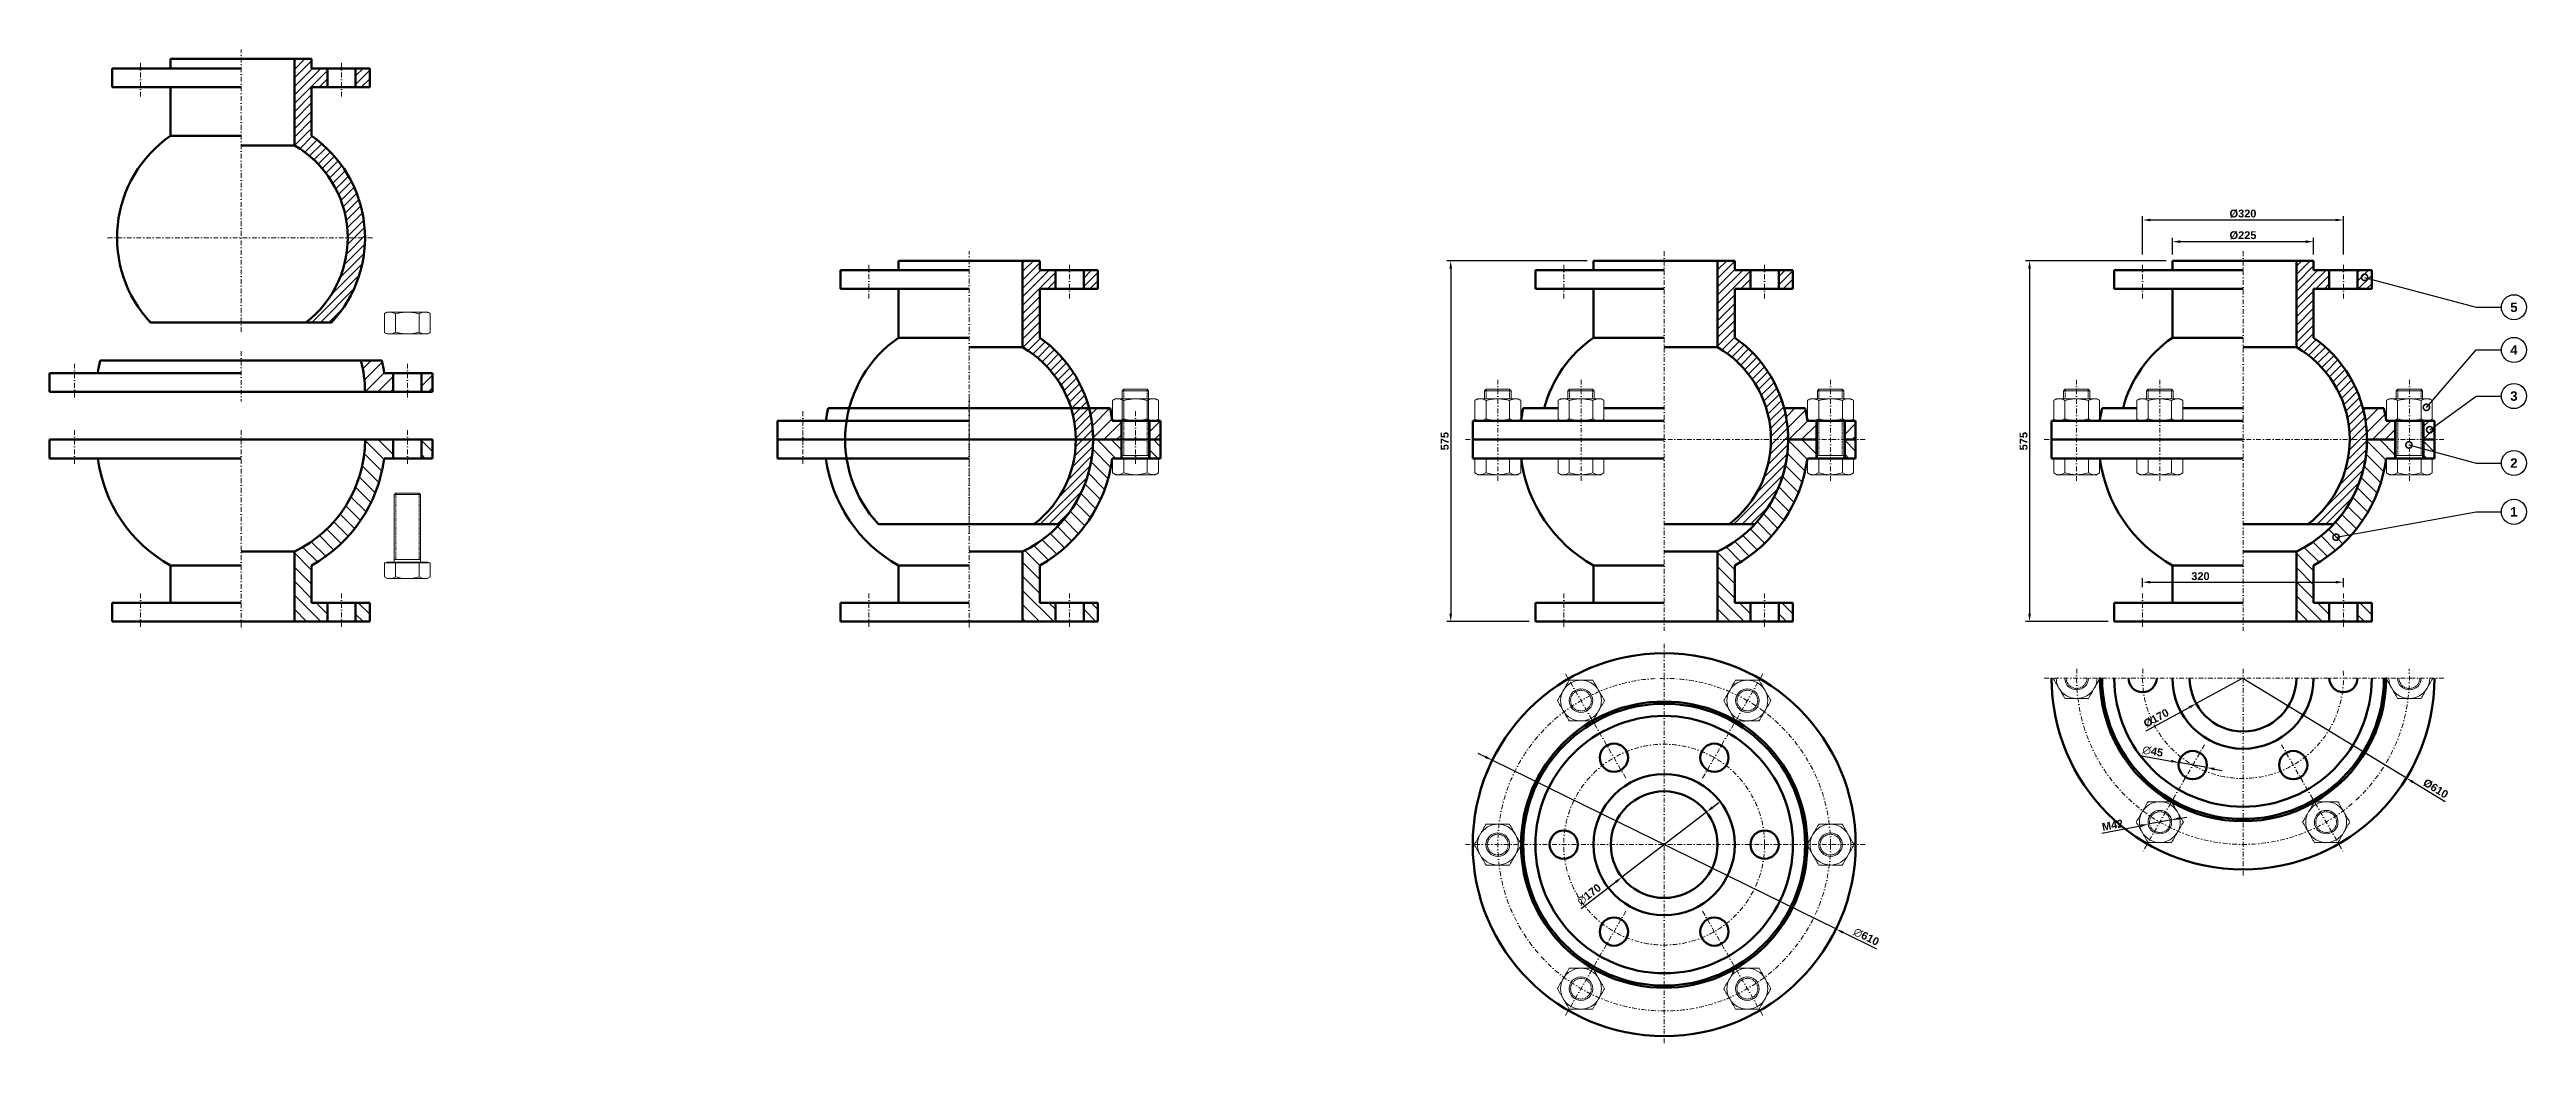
# Model space of a CAD drawing. Header units: millimetres. Extents: x 14703 to 23520, y 175 to 1762.
# Drawn here: x 19574 to 23520, y 175 to 1762 of the extents above; entities that cross this region are included whole.
import ezdxf
from ezdxf import colors
from ezdxf.entities.mleader import LeaderData, LeaderLine
from ezdxf.enums import TextEntityAlignment as Align
from ezdxf.math import Vec2, Vec3

# ---------------------------------------------------------------- set-up
doc = ezdxf.new("R2010")
doc.units = ezdxf.units.MM
doc.header["$LTSCALE"] = 0.3
doc.linetypes.add('DASHDOTX2', pattern=[50.8, 25.4, -12.7, 0, -12.7])
doc.linetypes.add('HIDDEN', pattern=[9.525, 6.35, -3.175])
for name, color, linetype, lineweight in [('Contorno', 5, 'Continuous', 50), ('cotas', 7, 'Continuous', 9), ('Hachura', 252, 'Continuous', 15), ('Linha de Centro', 46, 'DASHDOTX2', 9)]:
    doc.layers.add(name, color=color, linetype=linetype, lineweight=lineweight)
doc.styles.add('Cotas', font='')
doc.styles.get("Standard").update_dxf_attribs({"font": ''})
doc.styles.get('Cotas').set_extended_font_data('Arial', bold=True)
doc.styles.get('Standard').set_extended_font_data('Arial', bold=True)
doc.dimstyles.new('Cotas', dxfattribs={"dimscale": 0, "dimtxt": 2.5, "dimasz": 2.5, "dimexe": 1.25, "dimexo": 2, "dimtad": 1, "dimtxsty": 'Cotas', "dimcen": 2.5, "dimclrt": 102, "dimadec": 0, "dimazin": 0, "dimtfac": 1, "dimtmove": 0, "dimatfit": 3, "dimfxl": 1, "dimarcsym": 0})
pattern_1 = [(135, (-3374.57, -756.258), (-11.22532, -11.22532), [])]
pattern_2 = [(45, (-3374.571, -756.258), (-6.735192, 6.735192), [])]
pattern_3 = [(45, (-3374.57, -756.258), (-10.102788, 10.102788), [])]

msp = doc.modelspace()

# ---------------------------------------------------------------- blocks, each defined once
blk = doc.blocks.new('*U62')
at = {"layer": 'Contorno', "linetype": 'Continuous', "lineweight": 15}
blk.add_circle((0, 0), 18.8, dxfattribs=at)
at = {"layer": 'Contorno', "color": 251, "linetype": 'HIDDEN', "lineweight": 15, "true_color": 0x636466}
blk.add_circle((0, 0), 16.5, dxfattribs=at)
at = {"layer": 'Contorno', "linetype": 'Continuous', "lineweight": 15}
for start, end in [(150, 210), (90, 150), (30, 90), (330, 30), (210, 270), (270, 330)]:
    blk.add_arc((0, 0), 32.5, start, end, dxfattribs=at)
for points, knots in [([(-37.5, 0), (-36, 2.7), (-34.4, 5.3), (-31.3, 10.7), (-29.7, 13.5), (-28.1, 16.2)], [0, 0, 0, 0, 0.5, 0.5, 1, 1, 1, 1]), ([(-28.1, -16.2), (-28.5, -15.6), (-28.9, -14.9), (-29.7, -13.5), (-30.1, -12.8), (-31.3, -10.7), (-32.1, -9.4), (-34.5, -5.3), (-36, -2.7), (-37.5, 0)], [0, 0, 0, 0, 0.125, 0.125, 0.25, 0.25, 0.5, 0.5, 1, 1, 1, 1]), ([(-28.1, 16.2), (-27.7, 16.9), (-27.3, 17.6), (-26.6, 19), (-26.2, 19.7), (-25, 21.8), (-24.2, 23.1), (-22, 26.8), (-20.7, 29.2), (-19.3, 31.5)], [0, 0, 0, 0, 0.125, 0.125, 0.25, 0.25, 0.5, 0.5, 0.9390128, 0.9390128, 0.9390128, 0.9390128]), ([(0, 32.5), (-1.6, 32.5), (-3.2, 32.5), (-5.6, 32.5), (-6.4, 32.5), (-8, 32.5), (-8.7, 32.5), (-12.3, 32.5), (-15, 32.5), (-17.6, 32.5)], [0, 0, 0, 0, 0.25, 0.25, 0.375, 0.375, 0.5, 0.5, 0.9384906, 0.9384906, 0.9384906, 0.9384906]), ([(18.8, 32.5), (17.2, 32.5), (15.7, 32.5), (12.6, 32.5), (11, 32.5), (6.3, 32.5), (3.2, 32.5), (0, 32.5)], [0, 0, 0, 0, 0.25, 0.25, 0.5, 0.5, 1, 1, 1, 1]), ([(18.8, 32.5), (20.3, 29.8), (21.8, 27.2), (25, 21.8), (26.5, 19), (28.1, 16.2)], [0, 0, 0, 0, 0.5, 0.5, 1, 1, 1, 1]), ([(28.1, 16.2), (28.5, 15.6), (28.9, 14.9), (29.7, 13.5), (30.1, 12.8), (31.3, 10.7), (32.1, 9.4), (34.5, 5.3), (36, 2.7), (37.5, 0)], [0, 0, 0, 0, 0.125, 0.125, 0.25, 0.25, 0.5, 0.5, 1, 1, 1, 1]), ([(37.5, 0), (36, -2.7), (34.4, -5.3), (31.3, -10.7), (29.7, -13.5), (28.1, -16.2)], [0, 0, 0, 0, 0.5, 0.5, 1, 1, 1, 1]), ([(-18.8, -32.5), (-20.3, -29.8), (-21.8, -27.2), (-25, -21.8), (-26.5, -19), (-28.1, -16.2)], [0, 0, 0, 0, 0.5, 0.5, 1, 1, 1, 1]), ([(0, -32.5), (-1.6, -32.5), (-3.2, -32.5), (-5.6, -32.5), (-6.4, -32.5), (-8, -32.5), (-8.7, -32.5), (-12.7, -32.5), (-15.7, -32.5), (-18.8, -32.5)], [0, 0, 0, 0, 0.25, 0.25, 0.375, 0.375, 0.5, 0.5, 1, 1, 1, 1]), ([(18.8, -32.5), (17.2, -32.5), (15.7, -32.5), (12.6, -32.5), (11, -32.5), (6.3, -32.5), (3.2, -32.5), (0, -32.5)], [0, 0, 0, 0, 0.25, 0.25, 0.5, 0.5, 1, 1, 1, 1]), ([(28.1, -16.2), (27.7, -16.9), (27.3, -17.6), (26.6, -19), (26.2, -19.7), (25, -21.8), (24.2, -23.1), (21.8, -27.2), (20.3, -29.8), (18.8, -32.5)], [0, 0, 0, 0, 0.125, 0.125, 0.25, 0.25, 0.5, 0.5, 1, 1, 1, 1])]:
    blk.add_open_spline(points, degree=3, knots=knots, dxfattribs=at)
blk = doc.blocks.new('*U63')
at = {"color": 0, "linetype": 'ByBlock', "lineweight": -2, "transparency": 16777216}
for p, rotation in [((22013.5, 655.3), 180), ((22278.5, 655.3), 120), ((21881, 425.8), 239.9999999999999), ((22411, 425.8), 59.99999999999999), ((22013.5, 196.3), 300.0000000000001)]:
    blk.add_blockref('*U62', p, dxfattribs=dict(at, rotation=rotation))
blk.add_blockref('*U62', (22278.5, 196.3), dxfattribs=at)
blk = doc.blocks.new('*D64')
at = {"layer": 'cotas', "color": 0, "lineweight": -2, "transparency": 16777216}
for p, q in [((21861, 635.2), (21849.8, 640.7)), ((21872.3, 629.6), (22419.8, 360.8)), ((22484.9, 328.8), (22431, 355.3))]:
    blk.add_line(p, q, dxfattribs=at)
at = {"layer": 'cotas', "color": 0, "transparency": 16777216}
for points in [[(21862, 637), (21860.1, 633.3), (21872.3, 629.6)], [(22431.9, 357.1), (22430.1, 353.4), (22419.8, 360.8)]]:
    blk.add_solid(points, dxfattribs=at)
at = {"layer": 'Defpoints', "color": 0, "transparency": 16777216}
for p in [(21872.3, 629.6), (22419.8, 360.8)]:
    blk.add_point(p, dxfattribs=at)
at = {"layer": 'cotas', "color": 102, "transparency": 16777216, "insert": (22468, 348.3), "char_height": 12.5, "attachment_point": 5, "rotation": 333.8466, "style": 'Cotas'}
blk.add_mtext('∅610', dxfattribs=at)
blk = doc.blocks.new('*D65')
at = {"layer": 'cotas', "color": 0, "lineweight": -2, "transparency": 16777216}
for p, q in [((22223.3, 554.7), (22233.2, 562.4)), ((22213.4, 547.1), (22078.7, 443.3)), ((22013.8, 393.3), (22068.8, 435.7))]:
    blk.add_line(p, q, dxfattribs=at)
at = {"layer": 'cotas', "color": 0, "transparency": 16777216}
for points in [[(22222, 556.4), (22224.5, 553.1), (22213.4, 547.1)], [(22067.5, 437.3), (22070.1, 434), (22078.7, 443.3)]]:
    blk.add_solid(points, dxfattribs=at)
at = {"layer": 'Defpoints', "color": 0, "transparency": 16777216}
for p in [(22213.4, 547.1), (22078.7, 443.3)]:
    blk.add_point(p, dxfattribs=at)
at = {"layer": 'cotas', "color": 102, "transparency": 16777216, "insert": (22026.5, 415.7), "char_height": 12.5, "attachment_point": 5, "rotation": 37.6208, "style": 'Cotas'}
blk.add_mtext('∅170', dxfattribs=at)
blk = doc.blocks.new('*D66')
at = {"layer": 'cotas', "color": 0, "lineweight": -2, "transparency": 16777216}
for p, q in [((22023.5, 1425.6), (21799.7, 1425.6)), ((21806, 1413.1), (21806, 863.1)), ((21931, 850.6), (21799.7, 850.6))]:
    blk.add_line(p, q, dxfattribs=at)
at = {"layer": 'cotas', "color": 0, "transparency": 16777216}
for points in [[(21803.9, 1413.1), (21808.1, 1413.1), (21806, 1425.6)], [(21803.9, 863.1), (21808.1, 863.1), (21806, 850.6)]]:
    blk.add_solid(points, dxfattribs=at)
at = {"layer": 'Defpoints', "color": 0, "transparency": 16777216}
for p in [(22033.5, 1425.6), (21806, 850.6), (21941, 850.6)]:
    blk.add_point(p, dxfattribs=at)
at = {"layer": 'cotas', "color": 102, "transparency": 16777216, "insert": (21796.5, 1138.1), "char_height": 12.5, "attachment_point": 5, "rotation": 90, "style": 'Cotas'}
blk.add_mtext('575', dxfattribs=at)
blk = doc.blocks.new('*D67')
at = {"layer": 'cotas', "color": 0, "lineweight": -2, "transparency": 16777216}
for p, q in [((22945.5, 1425.6), (22721.7, 1425.6)), ((22728, 1413.1), (22728, 863.1)), ((22853, 850.6), (22721.7, 850.6))]:
    blk.add_line(p, q, dxfattribs=at)
at = {"layer": 'cotas', "color": 0, "transparency": 16777216}
for points in [[(22725.9, 1413.1), (22730.1, 1413.1), (22728, 1425.6)], [(22725.9, 863.1), (22730.1, 863.1), (22728, 850.6)]]:
    blk.add_solid(points, dxfattribs=at)
at = {"layer": 'Defpoints', "color": 0, "transparency": 16777216}
for p in [(22955.5, 1425.6), (22728, 850.6), (22863, 850.6)]:
    blk.add_point(p, dxfattribs=at)
at = {"layer": 'cotas', "color": 102, "transparency": 16777216, "insert": (22718.5, 1138.1), "char_height": 12.5, "attachment_point": 5, "rotation": 90, "style": 'Cotas'}
blk.add_mtext('575', dxfattribs=at)
blk = doc.blocks.new('*D68')
at = {"layer": 'cotas', "color": 0, "lineweight": -2, "transparency": 16777216}
for p, q in [((23068, 760.6), (23328.2, 601.4)), ((23390.1, 563.5), (23338.8, 594.9))]:
    blk.add_line(p, q, dxfattribs=at)
at = {"layer": 'cotas', "color": 0, "transparency": 16777216}
blk.add_solid([(23339.9, 596.6), (23337.8, 593.1), (23328.2, 601.4)], dxfattribs=at)
at = {"layer": 'Defpoints', "color": 0, "transparency": 16777216}
for p in [(23068, 760.6), (23328.2, 601.4)]:
    blk.add_point(p, dxfattribs=at)
at = {"layer": 'cotas', "color": 102, "transparency": 16777216, "insert": (23375, 584.5), "char_height": 12.5, "attachment_point": 5, "rotation": 328.5379, "style": 'Cotas'}
blk.add_mtext('%%C610', dxfattribs=at)
blk = doc.blocks.new('*D69')
at = {"layer": 'cotas', "color": 0, "lineweight": -2, "transparency": 16777216}
for p, q in [((23068, 760.6), (22993.4, 719.9)), ((22913.7, 676.5), (22982.4, 713.9))]:
    blk.add_line(p, q, dxfattribs=at)
at = {"layer": 'cotas', "color": 0, "transparency": 16777216}
blk.add_solid([(22981.4, 715.8), (22983.4, 712.1), (22993.4, 719.9)], dxfattribs=at)
at = {"layer": 'Defpoints', "color": 0, "transparency": 16777216}
for p in [(23068, 760.6), (22993.4, 719.9)]:
    blk.add_point(p, dxfattribs=at)
at = {"layer": 'cotas', "color": 102, "transparency": 16777216, "insert": (22929.8, 696.7), "char_height": 12.5, "attachment_point": 5, "rotation": 28.5751, "style": 'Cotas'}
blk.add_mtext('%%C170', dxfattribs=at)
blk = doc.blocks.new('*D70')
at = {"layer": 'cotas', "color": 0, "lineweight": -2, "transparency": 16777216}
for p, q in [((22955.5, 1435.6), (22955.5, 1462.3)), ((23180.5, 1435.6), (23180.5, 1462.3)), ((22968, 1456), (23168, 1456))]:
    blk.add_line(p, q, dxfattribs=at)
at = {"layer": 'cotas', "color": 0, "transparency": 16777216}
for points in [[(22968, 1458.1), (22968, 1453.9), (22955.5, 1456)], [(23168, 1458.1), (23168, 1453.9), (23180.5, 1456)]]:
    blk.add_solid(points, dxfattribs=at)
at = {"layer": 'Defpoints', "color": 0, "transparency": 16777216}
for p in [(22955.5, 1425.6), (23180.5, 1456), (23180.5, 1425.6)]:
    blk.add_point(p, dxfattribs=at)
at = {"layer": 'cotas', "color": 102, "transparency": 16777216, "insert": (23068, 1466), "char_height": 12.5, "attachment_point": 5, "style": 'Cotas'}
blk.add_mtext('%%C225', dxfattribs=at)
blk = doc.blocks.new('*D71')
at = {"layer": 'cotas', "color": 0, "lineweight": -2, "transparency": 16777216}
for p, q in [((22908, 1435.6), (22908, 1496.7)), ((22920.5, 1490.5), (23215.5, 1490.5)), ((23228, 1435.6), (23228, 1496.7))]:
    blk.add_line(p, q, dxfattribs=at)
at = {"layer": 'cotas', "color": 0, "transparency": 16777216}
for points in [[(22920.5, 1492.5), (22920.5, 1488.4), (22908, 1490.5)], [(23215.5, 1492.5), (23215.5, 1488.4), (23228, 1490.5)]]:
    blk.add_solid(points, dxfattribs=at)
at = {"layer": 'Defpoints', "color": 0, "transparency": 16777216}
for p in [(23228, 1490.5), (22908, 1425.6), (23228, 1425.6)]:
    blk.add_point(p, dxfattribs=at)
at = {"layer": 'cotas', "color": 102, "transparency": 16777216, "insert": (23068, 1500.5), "char_height": 12.5, "attachment_point": 5, "style": 'Cotas'}
blk.add_mtext('%%C320', dxfattribs=at)
blk = doc.blocks.new('*D72')
at = {"layer": 'cotas', "color": 0, "lineweight": -2, "transparency": 16777216}
for p, q in [((22908, 905.6), (22908, 919.7)), ((22920.5, 913.4), (23215.5, 913.4)), ((23228, 905.6), (23228, 919.7))]:
    blk.add_line(p, q, dxfattribs=at)
at = {"layer": 'cotas', "color": 0, "transparency": 16777216}
for points in [[(22920.5, 915.5), (22920.5, 911.3), (22908, 913.4)], [(23215.5, 915.5), (23215.5, 911.3), (23228, 913.4)]]:
    blk.add_solid(points, dxfattribs=at)
at = {"layer": 'Defpoints', "color": 0, "transparency": 16777216}
for p in [(23228, 913.4), (22908, 895.6), (23228, 895.6)]:
    blk.add_point(p, dxfattribs=at)
at = {"layer": 'cotas', "color": 102, "transparency": 16777216, "insert": (23000.2, 922.9), "char_height": 12.5, "attachment_point": 5, "style": 'Cotas'}
blk.add_mtext('320', dxfattribs=at)
blk = doc.blocks.new('*D73')
at = {"layer": 'cotas', "color": 0, "lineweight": -2, "transparency": 16777216}
for p, q in [((22903.7, 637.4), (22953.6, 628.3)), ((23010.2, 618), (22965.9, 626)), ((23022.5, 615.7), (23034.8, 613.5))]:
    blk.add_line(p, q, dxfattribs=at)
at = {"layer": 'cotas', "color": 0, "transparency": 16777216}
for points in [[(22954, 630.3), (22953.2, 626.2), (22965.9, 626)], [(23022.8, 617.8), (23022.1, 613.7), (23010.2, 618)]]:
    blk.add_solid(points, dxfattribs=at)
at = {"layer": 'Defpoints', "color": 0, "transparency": 16777216}
for p in [(22965.9, 626), (23010.2, 618)]:
    blk.add_point(p, dxfattribs=at)
at = {"layer": 'cotas', "color": 102, "transparency": 16777216, "insert": (22924.3, 643.8), "char_height": 12.5, "attachment_point": 5, "rotation": 349.6623, "style": 'Cotas'}
blk.add_mtext('∅45', dxfattribs=at)
blk = doc.blocks.new('*D74')
at = {"layer": 'cotas', "color": 0, "lineweight": -2, "transparency": 16777216}
for p, q in [((22843.2, 513.5), (22904.8, 525.2)), ((22953.9, 534.6), (22917.1, 527.6)), ((22966.2, 536.9), (22978.5, 539.2))]:
    blk.add_line(p, q, dxfattribs=at)
at = {"layer": 'cotas', "color": 0, "transparency": 16777216}
for points in [[(22904.4, 527.3), (22905.2, 523.2), (22917.1, 527.6)], [(22965.8, 539), (22966.6, 534.9), (22953.9, 534.6)]]:
    blk.add_solid(points, dxfattribs=at)
at = {"layer": 'Defpoints', "color": 0, "transparency": 16777216}
for p in [(22917.1, 527.6), (22953.9, 534.6)]:
    blk.add_point(p, dxfattribs=at)
at = {"layer": 'cotas', "color": 102, "transparency": 16777216, "insert": (22860.2, 526.3), "char_height": 12.5, "attachment_point": 5, "rotation": 10.7555, "style": 'Cotas'}
blk.add_mtext('M42', dxfattribs=at)
blk = doc.blocks.new('_TagCircle')
at = {"color": 0, "linetype": 'ByBlock', "lineweight": -2, "transparency": 16777216}
blk.add_circle((0, 0), 4, dxfattribs=at)
at = {"layer": 'cotas', "color": 0, "transparency": 16777216}
blk.add_attdef('TAGNUMBER', text='', height=3, dxfattribs=at).set_placement((0, -1.5), align=Align.CENTER)
blk = doc.blocks.new('_DotSmall')
at = {"color": 0, "linetype": 'ByBlock', "const_width": 0.5}
blk.add_lwpolyline([(-0.0625, 0, 1), (0.0625, 0, 1)], format="xyb", close=True, dxfattribs=at)

# ---------------------------------------------------------------- dimensions: what is measured, and where the dimension line sits
at = {"layer": 'cotas'}
for base, p1, p2, picture, middle in [((23228.023, 1490.463), (22908.023, 1425.638), (23228.023, 1425.638), '*D71', (23068.023, 1500.486)), ((23180.523, 1456.014), (22955.523, 1425.638), (23180.523, 1425.638), '*D70', (23068.023, 1466.037))]:
    dim = msp.add_linear_dim(base=base, p1=p1, p2=p2, text='%%C<>', dimstyle='Cotas', override={"dimscale": 5}, dxfattribs=at)
    dim.commit()
    dim.dimension.update_dxf_attribs({"geometry": picture, "text_midpoint": middle})
for base, p1, p2, picture, middle in [((21805.981, 850.638), (22033.537, 1425.638), (21941.037, 850.638), '*D66', (21796.499, 1138.138)), ((22727.967, 850.638), (22955.523, 1425.638), (22863.023, 850.638), '*D67', (22718.485, 1138.138))]:
    dim = msp.add_linear_dim(base=base, p1=p1, p2=p2, angle=90, dimstyle='Cotas', override={"dimscale": 5}, dxfattribs=at)
    dim.commit()
    dim.dimension.update_dxf_attribs({"geometry": picture, "text_midpoint": middle})
dim = msp.add_linear_dim(base=(23228.023, 913.42), p1=(22908.023, 895.638), p2=(23228.023, 895.638), dimstyle='Cotas', override={"dimscale": 5, "dimjust": 1}, dxfattribs=at)
dim.commit()
dim.dimension.update_dxf_attribs({"geometry": '*D72', "text_midpoint": (23000.24, 913.42), "dimtype": 160})
dim = msp.add_radius_dim(center=(23068.023, 760.573), mpoint=(22993.377, 719.917), text='%%C170', dimstyle='Cotas', override={"dimscale": 5}, dxfattribs=at)
dim.commit()
dim.dimension.update_dxf_attribs({"geometry": '*D69', "text_midpoint": (22934.592, 687.899), "dimtype": 164})
dim = msp.add_radius_dim(center=(23068.023, 760.573), mpoint=(23328.184, 601.383), text='%%C610', dimstyle='Cotas', override={"dimscale": 5}, dxfattribs=at)
dim.commit()
dim.dimension.update_dxf_attribs({"geometry": '*D68', "text_midpoint": (23375.028, 584.47)})
for p1, p2, picture, middle in [((21872.264, 629.646), (22419.81, 360.772), '*D64', (22468.018, 348.265)), ((23010.158, 617.972), (22965.888, 626.047), '*D73', (22924.307, 643.82))]:
    dim = msp.add_diameter_dim_2p(p1=p1, p2=p2, dimstyle='Cotas', override={"dimscale": 5}, dxfattribs=at)
    dim.commit()
    dim.dimension.update_dxf_attribs({"geometry": picture, "text_midpoint": middle})
dim = msp.add_diameter_dim_2p(p1=(22213.363, 547.096), p2=(22078.711, 443.322), dimstyle='Cotas', override={"dimscale": 5}, dxfattribs=at)
dim.commit()
dim.dimension.update_dxf_attribs({"geometry": '*D65', "text_midpoint": (22032.608, 407.791), "dimtype": 163})
dim = msp.add_diameter_dim_2p(p1=(22953.944, 534.576), p2=(22917.102, 527.577), text='M42', dimstyle='Cotas', override={"dimscale": 5}, dxfattribs=at)
dim.commit()
dim.dimension.update_dxf_attribs({"geometry": '*D74', "text_midpoint": (22861.96, 517.103), "dimtype": 163})

# ---------------------------------------------------------------- hatches: boundary and pattern name
at = {"layer": 'Hachura'}
h = msp.add_hatch(dxfattribs=at)
h.set_pattern_fill('ANSI31', color=256, scale=3)
h.set_pattern_definition(pattern_2)
h.paths.add_polyline_path([(19991.592, 1702.131), (20016.592, 1702.131), (20016.592, 1732.131), (19991.592, 1732.131), (19991.592, 1747.131), (19964.092, 1747.131), (19964.092, 1609.355, -0.26794919), (20049.092, 1462.131), (20076.592, 1462.131, 0.24597637), (19991.592, 1624.458)])
h.paths.add_polyline_path([(20084.092, 1732.131), (20061.592, 1732.131), (20061.592, 1702.131), (20084.092, 1702.131)])
h.paths.add_polyline_path([(20076.592, 1462.131), (20049.092, 1462.131, -0.23349854), (19982.412, 1327.131), (20023.249, 1327.131, 0.19040403)])
h = msp.add_hatch(dxfattribs=at)
h.set_pattern_fill('ANSI31', color=256, scale=3)
h.set_pattern_definition(pattern_2)
h.paths.add_polyline_path([(21151.372, 1380.638), (21176.372, 1380.638), (21176.372, 1410.638), (21151.372, 1410.638), (21151.372, 1425.638), (21123.872, 1425.638), (21123.872, 1287.862, -0.26794919), (21208.872, 1140.638), (21236.372, 1140.638, 0.24597637), (21151.372, 1302.964)])
h.paths.add_polyline_path([(21243.872, 1410.638), (21221.372, 1410.638), (21221.372, 1380.638), (21243.872, 1380.638)])
h.paths.add_polyline_path([(21236.372, 1140.638), (21208.872, 1140.638, -0.23349854), (21142.191, 1005.638), (21183.029, 1005.638, 0.19040403)])
h = msp.add_hatch(dxfattribs=at)
h.set_pattern_fill('ANSI31', color=256, scale=3)
h.set_pattern_definition(pattern_2)
h.paths.add_polyline_path([(22258.537, 1380.638), (22283.537, 1380.638), (22283.537, 1410.638), (22258.537, 1410.638), (22258.537, 1425.638), (22231.037, 1425.638), (22231.037, 1287.862, -0.26794919), (22316.037, 1140.638), (22343.537, 1140.638, 0.24597637), (22258.537, 1302.964)])
h.paths.add_polyline_path([(22351.037, 1410.638), (22328.537, 1410.638), (22328.537, 1380.638), (22351.037, 1380.638)])
h.paths.add_polyline_path([(22343.537, 1140.638), (22316.037, 1140.638, -0.23349854), (22249.357, 1005.638), (22290.194, 1005.638, 0.19040403)])
h = msp.add_hatch(dxfattribs=at)
h.set_pattern_fill('ANSI31', color=256, scale=3)
h.set_pattern_definition(pattern_2)
h.paths.add_polyline_path([(23180.523, 1380.638), (23205.523, 1380.638), (23205.523, 1410.638), (23180.523, 1410.638), (23180.523, 1425.638), (23153.023, 1425.638), (23153.023, 1287.862, -0.26794919), (23238.023, 1140.638), (23265.523, 1140.638, 0.24597637), (23180.523, 1302.964)])
h.paths.add_polyline_path([(23273.023, 1410.638), (23250.523, 1410.638), (23250.523, 1380.638), (23273.023, 1380.638)])
h.paths.add_polyline_path([(23265.523, 1140.638), (23238.023, 1140.638, -0.23349854), (23171.343, 1005.638), (23212.18, 1005.638, 0.19040403)])
h = msp.add_hatch(dxfattribs=at)
h.set_pattern_fill('ANSI31', color=256, scale=4.5)
h.set_pattern_definition(pattern_3)
h.paths.add_polyline_path([(20121.592, 1246.469), (20107.127, 1246.469, 0.02208698), (20103.591, 1266.469), (20070.158, 1266.469, -0.06407497), (20076.592, 1216.469), (20121.592, 1216.469)])
h.paths.add_polyline_path([(20184.092, 1246.469), (20166.592, 1246.469), (20166.592, 1216.469), (20184.092, 1216.469)])
h = msp.add_hatch(dxfattribs=at)
h.set_pattern_fill('ANSI31', color=256, scale=4.5)
h.set_pattern_definition(pattern_3)
h.paths.add_polyline_path([(21281.372, 1170.638), (21266.907, 1170.638, 0.02208698), (21263.371, 1190.638), (21229.938, 1190.638, -0.06407497), (21236.372, 1140.638), (21281.372, 1140.638)])
h.paths.add_polyline_path([(21343.872, 1170.638), (21326.372, 1170.638), (21326.372, 1140.638), (21343.872, 1140.638)])
h = msp.add_hatch(dxfattribs=at)
h.set_pattern_fill('ANSI31', color=256, scale=4.5)
h.set_pattern_definition(pattern_3)
h.paths.add_polyline_path([(22388.537, 1170.638), (22374.072, 1170.638, 0.02208698), (22370.536, 1190.638), (22337.103, 1190.638, -0.06407497), (22343.537, 1140.638), (22388.537, 1140.638)])
h.paths.add_polyline_path([(22451.037, 1170.638), (22433.537, 1170.638), (22433.537, 1140.638), (22451.037, 1140.638)])
h = msp.add_hatch(dxfattribs=at)
h.set_pattern_fill('ANSI31', color=256, scale=4.5)
h.set_pattern_definition(pattern_3)
h.paths.add_polyline_path([(23310.523, 1170.638), (23296.058, 1170.638, 0.02208698), (23292.523, 1190.638), (23259.089, 1190.638, -0.06407497), (23265.523, 1140.638), (23310.523, 1140.638)])
h.paths.add_polyline_path([(23373.023, 1170.638), (23355.523, 1170.638), (23355.523, 1140.638), (23373.023, 1140.638)])
h = msp.add_hatch(dxfattribs=at)
h.set_pattern_fill('ANSI31', color=256, scale=5, angle=90)
h.set_pattern_definition(pattern_1)
h.paths.add_polyline_path([(20121.592, 1140.638), (20076.592, 1140.638, -0.28914733), (19964.092, 962.365), (19964.092, 850.638), (20016.592, 850.638), (20016.592, 880.638), (19991.592, 880.638), (19991.592, 940.029, 0.2364906), (20107.127, 1110.638), (20121.592, 1110.638)])
h.paths.add_polyline_path([(20184.092, 1140.638), (20166.592, 1140.638), (20166.592, 1110.638), (20184.092, 1110.638)])
h.paths.add_polyline_path([(20084.092, 880.638), (20061.592, 880.638), (20061.592, 850.638), (20084.092, 850.638)], flags=17)
h = msp.add_hatch(dxfattribs=at)
h.set_pattern_fill('ANSI31', color=256, scale=5, angle=90)
h.set_pattern_definition(pattern_1)
h.paths.add_polyline_path([(21281.372, 1140.638), (21236.372, 1140.638, -0.28914733), (21123.872, 962.365), (21123.872, 850.638), (21176.372, 850.638), (21176.372, 880.638), (21151.372, 880.638), (21151.372, 940.029, 0.2364906), (21266.907, 1110.638), (21281.372, 1110.638)])
h.paths.add_polyline_path([(21343.872, 1140.638), (21326.372, 1140.638), (21326.372, 1110.638), (21343.872, 1110.638)])
h.paths.add_polyline_path([(21243.872, 880.638), (21221.372, 880.638), (21221.372, 850.638), (21243.872, 850.638)], flags=17)
h = msp.add_hatch(dxfattribs=at)
h.set_pattern_fill('ANSI31', color=256, scale=5, angle=90)
h.set_pattern_definition(pattern_1)
h.paths.add_polyline_path([(22388.537, 1140.638), (22343.537, 1140.638, -0.28914733), (22231.037, 962.365), (22231.037, 850.638), (22283.537, 850.638), (22283.537, 880.638), (22258.537, 880.638), (22258.537, 940.029, 0.2364906), (22374.072, 1110.638), (22388.537, 1110.638)])
h.paths.add_polyline_path([(22451.037, 1140.638), (22433.537, 1140.638), (22433.537, 1110.638), (22451.037, 1110.638)])
h.paths.add_polyline_path([(22351.037, 880.638), (22328.537, 880.638), (22328.537, 850.638), (22351.037, 850.638)], flags=17)
h = msp.add_hatch(dxfattribs=at)
h.set_pattern_fill('ANSI31', color=256, scale=5, angle=90)
h.set_pattern_definition(pattern_1)
h.paths.add_polyline_path([(23310.523, 1140.638), (23265.523, 1140.638, -0.28914733), (23153.023, 962.365), (23153.023, 850.638), (23205.523, 850.638), (23205.523, 880.638), (23180.523, 880.638), (23180.523, 940.029, 0.2364906), (23296.058, 1110.638), (23310.523, 1110.638)])
h.paths.add_polyline_path([(23373.023, 1140.638), (23355.523, 1140.638), (23355.523, 1110.638), (23373.023, 1110.638)])
h.paths.add_polyline_path([(23273.023, 880.638), (23250.523, 880.638), (23250.523, 850.638), (23273.023, 850.638)], flags=17)

# ---------------------------------------------------------------- linework, layer by layer
at = {"layer": 'Contorno'}
for p, q in [((19879.092, 1747.131), (19766.592, 1747.131)), ((19766.592, 1732.131), (19766.592, 1747.131)), ((19879.092, 1747.131), (19991.592, 1747.131)), ((19964.092, 1609.355), (19964.092, 1747.131)), ((19991.592, 1732.131), (19991.592, 1747.131)), ((19879.092, 1732.131), (19674.092, 1732.131)), ((19674.092, 1702.131), (19674.092, 1732.131)), ((19879.092, 1702.131), (19674.092, 1702.131)), ((19766.592, 1624.458), (19766.592, 1702.131)), ((19991.592, 1732.131), (20084.092, 1732.131)), ((19991.592, 1702.131), (20084.092, 1702.131)), ((19991.592, 1624.458), (19991.592, 1702.131)), ((20016.592, 1702.131), (20016.592, 1732.131)), ((20061.592, 1702.131), (20061.592, 1732.131)), ((20084.092, 1702.131), (20084.092, 1732.131)), ((19766.592, 1624.458), (19879.092, 1624.458)), ((19964.092, 1609.355), (19879.092, 1609.355)), ((21038.872, 1425.638), (20926.372, 1425.638)), ((20926.372, 1410.638), (20926.372, 1425.638)), ((21038.872, 1425.638), (21151.372, 1425.638)), ((21123.872, 1287.862), (21123.872, 1425.638)), ((21151.372, 1410.638), (21151.372, 1425.638)), ((22146.037, 1425.638), (22033.537, 1425.638)), ((22033.537, 1410.638), (22033.537, 1425.638)), ((22146.037, 1425.638), (22258.537, 1425.638)), ((22231.037, 1287.862), (22231.037, 1425.638)), ((22258.537, 1410.638), (22258.537, 1425.638)), ((23068.023, 1425.638), (22955.523, 1425.638)), ((22955.523, 1410.638), (22955.523, 1425.638)), ((23068.023, 1425.638), (23180.523, 1425.638)), ((23153.023, 1287.862), (23153.023, 1425.638)), ((23180.523, 1410.638), (23180.523, 1425.638)), ((21038.872, 1410.638), (20833.872, 1410.638)), ((20833.872, 1380.638), (20833.872, 1410.638)), ((21151.372, 1410.638), (21243.872, 1410.638)), ((21176.372, 1380.638), (21176.372, 1410.638)), ((21221.372, 1380.638), (21221.372, 1410.638)), ((21243.872, 1380.638), (21243.872, 1410.638)), ((22146.037, 1410.638), (21941.037, 1410.638)), ((21941.037, 1380.638), (21941.037, 1410.638)), ((22258.537, 1410.638), (22351.037, 1410.638)), ((22283.537, 1380.638), (22283.537, 1410.638)), ((22328.537, 1380.638), (22328.537, 1410.638)), ((22351.037, 1380.638), (22351.037, 1410.638)), ((23068.023, 1410.638), (22863.023, 1410.638)), ((22863.023, 1380.638), (22863.023, 1410.638)), ((23180.523, 1410.638), (23273.023, 1410.638)), ((23205.523, 1380.638), (23205.523, 1410.638)), ((23250.523, 1380.638), (23250.523, 1410.638)), ((23273.023, 1380.638), (23273.023, 1410.638)), ((21038.872, 1380.638), (20833.872, 1380.638)), ((20926.372, 1302.964), (20926.372, 1380.638)), ((21151.372, 1380.638), (21243.872, 1380.638)), ((21151.372, 1302.964), (21151.372, 1380.638)), ((22146.037, 1380.638), (21941.037, 1380.638)), ((22033.537, 1302.964), (22033.537, 1380.638)), ((22258.537, 1380.638), (22351.037, 1380.638)), ((22258.537, 1302.964), (22258.537, 1380.638)), ((23068.023, 1380.638), (22863.023, 1380.638)), ((22955.523, 1302.964), (22955.523, 1380.638)), ((23180.523, 1380.638), (23273.023, 1380.638)), ((23180.523, 1302.964), (23180.523, 1380.638)), ((19879.092, 1327.131), (19734.935, 1327.131)), ((19879.092, 1327.131), (20023.249, 1327.131)), ((20926.372, 1302.964), (21038.872, 1302.964)), ((22033.537, 1302.964), (22146.037, 1302.964)), ((22955.523, 1302.964), (23068.023, 1302.964)), ((19879.092, 1266.469), (19654.592, 1266.469)), ((19879.092, 1266.469), (20103.591, 1266.469)), ((21123.872, 1287.862), (21038.872, 1287.862)), ((22231.037, 1287.862), (22146.037, 1287.862)), ((23153.023, 1287.862), (23068.023, 1287.862)), ((19879.092, 1246.469), (19574.092, 1246.469)), ((19574.092, 1246.469), (19574.092, 1216.469)), ((20107.127, 1246.469), (20184.092, 1246.469)), ((20121.592, 1246.469), (20121.592, 1216.469)), ((20166.592, 1246.469), (20166.592, 1216.469)), ((20184.092, 1246.469), (20184.092, 1216.469)), ((19879.092, 1216.469), (19574.092, 1216.469)), ((19879.092, 1216.469), (20184.092, 1216.469)), ((21038.872, 1190.638), (20814.372, 1190.638)), ((21038.872, 1190.638), (21263.371, 1190.638)), ((21977.009, 1190.638), (21921.537, 1190.638)), ((22146.037, 1190.638), (22050.065, 1190.638)), ((22337.103, 1190.638), (22370.536, 1190.638)), ((22898.995, 1190.638), (22843.524, 1190.638)), ((23068.023, 1190.638), (22972.051, 1190.638)), ((23259.089, 1190.638), (23292.523, 1190.638)), ((21038.872, 1170.638), (20733.872, 1170.638)), ((20733.872, 1170.638), (20733.872, 1140.638)), ((21266.907, 1170.638), (21343.872, 1170.638)), ((21281.372, 1170.638), (21281.372, 1140.638)), ((21326.372, 1170.638), (21326.372, 1140.638)), ((21343.872, 1170.638), (21343.872, 1140.638)), ((22146.037, 1170.638), (21841.037, 1170.638)), ((21841.037, 1170.638), (21841.037, 1140.638)), ((22374.072, 1170.638), (22451.037, 1170.638)), ((22388.537, 1170.638), (22388.537, 1140.638)), ((22433.537, 1170.638), (22433.537, 1140.638)), ((22451.037, 1170.638), (22451.037, 1140.638)), ((23068.023, 1170.638), (22763.023, 1170.638)), ((22763.023, 1170.638), (22763.023, 1140.638)), ((23296.058, 1170.638), (23373.023, 1170.638)), ((23310.523, 1170.638), (23310.523, 1140.638)), ((23355.523, 1170.638), (23355.523, 1140.638)), ((23373.023, 1170.638), (23373.023, 1140.638)), ((19879.092, 1140.638), (19574.092, 1140.638)), ((19574.092, 1140.638), (19574.092, 1110.638)), ((19879.092, 1110.638), (19574.092, 1110.638)), ((19879.092, 1140.638), (20184.092, 1140.638)), ((20107.127, 1110.638), (20184.092, 1110.638)), ((20121.592, 1140.638), (20121.592, 1110.638)), ((20166.592, 1140.638), (20166.592, 1110.638)), ((20184.092, 1140.638), (20184.092, 1110.638)), ((21038.872, 1140.638), (20733.872, 1140.638)), ((20733.872, 1140.638), (20733.872, 1110.638)), ((21038.872, 1140.638), (20733.872, 1140.638)), ((21038.872, 1110.638), (20733.872, 1110.638)), ((21038.872, 1140.638), (21343.872, 1140.638)), ((21038.872, 1140.638), (21343.872, 1140.638)), ((21266.907, 1110.638), (21343.872, 1110.638)), ((21281.372, 1140.638), (21281.372, 1110.638)), ((21326.372, 1140.638), (21326.372, 1110.638)), ((21343.872, 1140.638), (21343.872, 1110.638)), ((22146.037, 1140.638), (21841.037, 1140.638)), ((21841.037, 1140.638), (21841.037, 1110.638)), ((22146.037, 1140.638), (21841.037, 1140.638)), ((22146.037, 1110.638), (21841.037, 1110.638)), ((22343.537, 1140.638), (22388.537, 1140.638)), ((22343.537, 1140.638), (22388.537, 1140.638)), ((22374.072, 1110.638), (22451.037, 1110.638)), ((22388.537, 1140.638), (22388.537, 1110.638)), ((22433.537, 1140.638), (22433.537, 1110.638)), ((22433.537, 1140.638), (22451.037, 1140.638)), ((22433.537, 1140.638), (22451.037, 1140.638)), ((22451.037, 1140.638), (22451.037, 1110.638)), ((23068.023, 1140.638), (22763.023, 1140.638)), ((22763.023, 1140.638), (22763.023, 1110.638)), ((23068.023, 1140.638), (22763.023, 1140.638)), ((23068.023, 1110.638), (22763.023, 1110.638)), ((23265.523, 1140.638), (23310.523, 1140.638)), ((23265.523, 1140.638), (23310.523, 1140.638)), ((23296.058, 1110.638), (23373.023, 1110.638)), ((23310.523, 1140.638), (23310.523, 1110.638)), ((23355.523, 1140.638), (23373.023, 1140.638)), ((23355.523, 1140.638), (23355.523, 1110.638)), ((23355.523, 1140.638), (23373.023, 1140.638)), ((23373.023, 1140.638), (23373.023, 1110.638)), ((21038.872, 1005.638), (20894.715, 1005.638)), ((21038.872, 1005.638), (21183.029, 1005.638)), ((22146.037, 1005.638), (22290.194, 1005.638)), ((23068.023, 1005.638), (23212.18, 1005.638)), ((19964.092, 962.365), (19879.092, 962.365)), ((19964.092, 962.365), (19964.092, 850.638)), ((21123.872, 962.365), (21038.872, 962.365)), ((21123.872, 962.365), (21123.872, 850.638)), ((22231.037, 962.365), (22146.037, 962.365)), ((22231.037, 962.365), (22231.037, 850.638)), ((23153.023, 962.365), (23068.023, 962.365)), ((23153.023, 962.365), (23153.023, 850.638)), ((19766.592, 940.029), (19766.592, 880.638)), ((19766.592, 940.029), (19879.092, 940.029)), ((19991.592, 940.029), (19991.592, 880.638)), ((20926.372, 940.029), (20926.372, 880.638)), ((20926.372, 940.029), (21038.872, 940.029)), ((21151.372, 940.029), (21151.372, 880.638)), ((22033.537, 940.029), (22033.537, 880.638)), ((22033.537, 940.029), (22146.037, 940.029)), ((22258.537, 940.029), (22258.537, 880.638)), ((22955.523, 940.029), (22955.523, 880.638)), ((22955.523, 940.029), (23068.023, 940.029)), ((23180.523, 940.029), (23180.523, 880.638)), ((19879.092, 880.638), (19674.092, 880.638)), ((19674.092, 880.638), (19674.092, 850.638)), ((19991.592, 880.638), (20084.092, 880.638)), ((20016.592, 880.638), (20016.592, 850.638)), ((20061.592, 880.638), (20061.592, 850.638)), ((20084.092, 880.638), (20084.092, 850.638)), ((21038.872, 880.638), (20833.872, 880.638)), ((20833.872, 880.638), (20833.872, 850.638)), ((21151.372, 880.638), (21243.872, 880.638)), ((21176.372, 880.638), (21176.372, 850.638)), ((21221.372, 880.638), (21221.372, 850.638)), ((21243.872, 880.638), (21243.872, 850.638)), ((22146.037, 880.638), (21941.037, 880.638)), ((21941.037, 880.638), (21941.037, 850.638)), ((22258.537, 880.638), (22351.037, 880.638)), ((22283.537, 880.638), (22283.537, 850.638)), ((22328.537, 880.638), (22328.537, 850.638)), ((22351.037, 880.638), (22351.037, 850.638)), ((23068.023, 880.638), (22863.023, 880.638)), ((22863.023, 880.638), (22863.023, 850.638)), ((23180.523, 880.638), (23273.023, 880.638)), ((23205.523, 880.638), (23205.523, 850.638)), ((23250.523, 880.638), (23250.523, 850.638)), ((23273.023, 880.638), (23273.023, 850.638)), ((19879.092, 850.638), (19674.092, 850.638)), ((19879.092, 850.638), (20084.092, 850.638)), ((21038.872, 850.638), (20833.872, 850.638)), ((21038.872, 850.638), (21243.872, 850.638)), ((22146.037, 850.638), (21941.037, 850.638)), ((22146.037, 850.638), (22351.037, 850.638)), ((23068.023, 850.638), (22863.023, 850.638)), ((23068.023, 850.638), (23273.023, 850.638))]:
    msp.add_line(p, q, dxfattribs=at)
at = {"layer": 'Contorno', "linetype": 'Continuous', "lineweight": 15}
for p, q in [((20111.592, 1343.805), (20107.564, 1341.48)), ((20107.564, 1341.48), (20107.564, 1311.23)), ((20115.946, 1343.805), (20111.592, 1343.805)), ((20144.092, 1343.805), (20115.946, 1343.805)), ((20172.238, 1343.805), (20144.092, 1343.805)), ((20176.592, 1343.805), (20172.238, 1343.805)), ((20180.62, 1341.48), (20176.592, 1343.805)), ((20180.62, 1341.48), (20180.62, 1311.23)), ((20107.564, 1311.23), (20111.592, 1308.905)), ((20111.592, 1308.905), (20115.946, 1308.905)), ((20144.092, 1308.905), (20115.946, 1308.905)), ((20125.328, 1340.902), (20125.328, 1311.808)), ((20144.092, 1308.905), (20172.238, 1308.905)), ((20162.856, 1340.902), (20162.856, 1311.808)), ((20172.238, 1308.905), (20176.592, 1308.905)), ((20176.592, 1308.905), (20180.62, 1311.23)), ((21271.372, 1205.538), (21267.344, 1203.212)), ((21267.344, 1203.212), (21267.344, 1172.963)), ((21275.726, 1205.538), (21271.372, 1205.538)), ((21303.872, 1205.538), (21275.726, 1205.538)), ((21285.339, 1220.987), (21282.872, 1218.52)), ((21282.872, 1218.52), (21282.872, 1110.638)), ((21303.872, 1218.52), (21282.872, 1218.52)), ((21285.108, 1202.635), (21285.108, 1173.54)), ((21303.872, 1220.987), (21285.339, 1220.987)), ((21322.405, 1220.987), (21303.872, 1220.987)), ((21324.872, 1218.52), (21303.872, 1218.52)), ((21332.017, 1205.538), (21303.872, 1205.538)), ((21324.872, 1218.52), (21322.405, 1220.987)), ((21322.635, 1202.635), (21322.635, 1173.54)), ((21324.872, 1110.638), (21324.872, 1218.52)), ((21336.372, 1205.538), (21332.017, 1205.538)), ((21340.399, 1203.212), (21336.372, 1205.538)), ((21340.399, 1203.212), (21340.399, 1172.963)), ((21844.509, 1203.212), (21848.537, 1205.538)), ((21844.509, 1203.212), (21844.509, 1172.963)), ((21848.537, 1205.538), (21852.891, 1205.538)), ((21852.891, 1205.538), (21881.037, 1205.538)), ((21860.037, 1218.52), (21862.504, 1220.987)), ((21860.037, 1205.538), (21860.037, 1218.52)), ((21860.037, 1218.52), (21881.037, 1218.52)), ((21862.273, 1202.635), (21862.273, 1173.54)), ((21862.504, 1220.987), (21881.037, 1220.987)), ((21881.037, 1220.987), (21899.57, 1220.987)), ((21881.037, 1218.52), (21902.037, 1218.52)), ((21881.037, 1205.538), (21909.183, 1205.538)), ((21899.57, 1220.987), (21902.037, 1218.52)), ((21899.801, 1202.635), (21899.801, 1173.54)), ((21902.037, 1218.52), (21902.037, 1205.538)), ((21909.183, 1205.538), (21913.537, 1205.538)), ((21913.537, 1205.538), (21917.565, 1203.212)), ((21917.565, 1203.212), (21917.565, 1172.963)), ((21977.009, 1203.212), (21981.037, 1205.538)), ((21977.009, 1203.212), (21977.009, 1172.963)), ((21981.037, 1205.538), (21985.391, 1205.538)), ((21985.391, 1205.538), (22013.537, 1205.538)), ((21992.537, 1218.52), (21995.004, 1220.987)), ((21992.537, 1205.538), (21992.537, 1218.52)), ((21992.537, 1218.52), (22013.537, 1218.52)), ((21994.773, 1202.635), (21994.773, 1173.54)), ((21995.004, 1220.987), (22013.537, 1220.987)), ((22013.537, 1220.987), (22032.07, 1220.987)), ((22013.537, 1218.52), (22034.537, 1218.52)), ((22013.537, 1205.538), (22041.683, 1205.538)), ((22032.07, 1220.987), (22034.537, 1218.52)), ((22032.301, 1202.635), (22032.301, 1173.54)), ((22034.537, 1218.52), (22034.537, 1205.538)), ((22041.683, 1205.538), (22046.037, 1205.538)), ((22046.037, 1205.538), (22050.065, 1203.212)), ((22050.065, 1203.212), (22050.065, 1172.963)), ((22378.537, 1205.538), (22374.509, 1203.212)), ((22374.509, 1203.212), (22374.509, 1172.963)), ((22382.891, 1205.538), (22378.537, 1205.538)), ((22411.037, 1205.538), (22382.891, 1205.538)), ((22392.504, 1220.987), (22390.037, 1218.52)), ((22390.037, 1218.52), (22390.037, 1205.538)), ((22411.037, 1218.52), (22390.037, 1218.52)), ((22392.273, 1202.635), (22392.273, 1173.54)), ((22411.037, 1220.987), (22392.504, 1220.987)), ((22429.57, 1220.987), (22411.037, 1220.987)), ((22432.037, 1218.52), (22411.037, 1218.52)), ((22439.183, 1205.538), (22411.037, 1205.538)), ((22432.037, 1218.52), (22429.57, 1220.987)), ((22429.801, 1202.635), (22429.801, 1173.54)), ((22432.037, 1205.538), (22432.037, 1218.52)), ((22443.537, 1205.538), (22439.183, 1205.538)), ((22447.565, 1203.212), (22443.537, 1205.538)), ((22447.565, 1203.212), (22447.565, 1172.963)), ((22766.495, 1203.212), (22770.523, 1205.538)), ((22766.495, 1203.212), (22766.495, 1172.963)), ((22770.523, 1205.538), (22774.877, 1205.538)), ((22774.877, 1205.538), (22803.023, 1205.538)), ((22782.023, 1218.52), (22784.49, 1220.987)), ((22782.023, 1205.538), (22782.023, 1218.52)), ((22782.023, 1218.52), (22803.023, 1218.52)), ((22784.259, 1202.635), (22784.259, 1173.54)), ((22784.49, 1220.987), (22803.023, 1220.987)), ((22803.023, 1220.987), (22821.556, 1220.987)), ((22803.023, 1218.52), (22824.023, 1218.52)), ((22803.023, 1205.538), (22831.169, 1205.538)), ((22821.556, 1220.987), (22824.023, 1218.52)), ((22821.787, 1202.635), (22821.787, 1173.54)), ((22824.023, 1218.52), (22824.023, 1205.538)), ((22831.169, 1205.538), (22835.523, 1205.538)), ((22835.523, 1205.538), (22839.551, 1203.212)), ((22839.551, 1203.212), (22839.551, 1172.963)), ((22898.995, 1203.212), (22903.023, 1205.538)), ((22898.995, 1203.212), (22898.995, 1172.963)), ((22903.023, 1205.538), (22907.377, 1205.538)), ((22907.377, 1205.538), (22935.523, 1205.538)), ((22914.523, 1218.52), (22916.99, 1220.987)), ((22914.523, 1205.538), (22914.523, 1218.52)), ((22914.523, 1218.52), (22935.523, 1218.52)), ((22916.759, 1202.635), (22916.759, 1173.54)), ((22916.99, 1220.987), (22935.523, 1220.987)), ((22935.523, 1220.987), (22954.056, 1220.987)), ((22935.523, 1218.52), (22956.523, 1218.52)), ((22935.523, 1205.538), (22963.669, 1205.538)), ((22954.056, 1220.987), (22956.523, 1218.52)), ((22954.287, 1202.635), (22954.287, 1173.54)), ((22956.523, 1218.52), (22956.523, 1205.538)), ((22963.669, 1205.538), (22968.023, 1205.538)), ((22968.023, 1205.538), (22972.051, 1203.212)), ((22972.051, 1203.212), (22972.051, 1172.963)), ((23300.523, 1205.538), (23296.495, 1203.212)), ((23296.495, 1203.212), (23296.495, 1172.963)), ((23304.877, 1205.538), (23300.523, 1205.538)), ((23333.023, 1205.538), (23304.877, 1205.538)), ((23314.49, 1220.987), (23312.023, 1218.52)), ((23312.023, 1218.52), (23312.023, 1205.538)), ((23333.023, 1218.52), (23312.023, 1218.52)), ((23314.259, 1202.635), (23314.259, 1173.54)), ((23333.023, 1220.987), (23314.49, 1220.987)), ((23351.556, 1220.987), (23333.023, 1220.987)), ((23354.023, 1218.52), (23333.023, 1218.52)), ((23361.169, 1205.538), (23333.023, 1205.538)), ((23354.023, 1218.52), (23351.556, 1220.987)), ((23351.787, 1202.635), (23351.787, 1173.54)), ((23354.023, 1205.538), (23354.023, 1218.52)), ((23365.523, 1205.538), (23361.169, 1205.538)), ((23369.551, 1203.212), (23365.523, 1205.538)), ((23369.551, 1203.212), (23369.551, 1172.963)), ((21267.344, 1172.963), (21271.372, 1170.638)), ((21271.372, 1170.638), (21275.726, 1170.638)), ((21303.872, 1170.638), (21275.726, 1170.638)), ((21303.872, 1170.638), (21332.017, 1170.638)), ((21332.017, 1170.638), (21336.372, 1170.638)), ((21336.372, 1170.638), (21340.399, 1172.963)), ((21848.537, 1170.638), (21844.509, 1172.963)), ((21917.565, 1172.963), (21913.537, 1170.638)), ((21981.037, 1170.638), (21977.009, 1172.963)), ((22050.065, 1172.963), (22046.037, 1170.638)), ((22374.509, 1172.963), (22378.537, 1170.638)), ((22378.537, 1170.638), (22382.891, 1170.638)), ((22411.037, 1170.638), (22382.891, 1170.638)), ((22390.037, 1170.638), (22390.037, 1110.638)), ((22411.037, 1170.638), (22439.183, 1170.638)), ((22432.037, 1110.638), (22432.037, 1170.638)), ((22439.183, 1170.638), (22443.537, 1170.638)), ((22443.537, 1170.638), (22447.565, 1172.963)), ((22770.523, 1170.638), (22766.495, 1172.963)), ((22839.551, 1172.963), (22835.523, 1170.638)), ((22903.023, 1170.638), (22898.995, 1172.963)), ((22972.051, 1172.963), (22968.023, 1170.638)), ((23296.495, 1172.963), (23300.523, 1170.638)), ((23300.523, 1170.638), (23304.877, 1170.638)), ((23333.023, 1170.638), (23304.877, 1170.638)), ((23312.023, 1170.638), (23312.023, 1110.638)), ((23333.023, 1170.638), (23361.169, 1170.638)), ((23354.023, 1110.638), (23354.023, 1170.638)), ((23361.169, 1170.638), (23365.523, 1170.638)), ((23365.523, 1170.638), (23369.551, 1172.963)), ((21267.344, 1109.638), (21267.344, 1087.54)), ((21267.344, 1109.638), (21275.726, 1109.638)), ((21271.372, 1110.638), (21271.372, 1109.638)), ((21271.372, 1110.638), (21336.372, 1110.638)), ((21275.726, 1109.638), (21285.108, 1109.638)), ((21285.108, 1109.638), (21285.108, 1087.54)), ((21285.108, 1109.638), (21303.872, 1109.638)), ((21303.872, 1109.638), (21322.635, 1109.638)), ((21322.635, 1109.638), (21322.635, 1087.54)), ((21322.635, 1109.638), (21332.017, 1109.638)), ((21332.017, 1109.638), (21340.399, 1109.638)), ((21336.372, 1109.638), (21336.372, 1110.638)), ((21340.399, 1109.638), (21340.399, 1087.54)), ((21852.891, 1109.638), (21844.509, 1109.638)), ((21844.509, 1109.638), (21844.509, 1087.54)), ((21848.537, 1109.638), (21848.537, 1110.638)), ((21862.273, 1109.638), (21852.891, 1109.638)), ((21862.273, 1109.638), (21862.273, 1087.54)), ((21881.037, 1109.638), (21862.273, 1109.638)), ((21899.801, 1109.638), (21881.037, 1109.638)), ((21899.801, 1109.638), (21899.801, 1087.54)), ((21909.183, 1109.638), (21899.801, 1109.638)), ((21917.565, 1109.638), (21909.183, 1109.638)), ((21913.537, 1110.638), (21913.537, 1109.638)), ((21917.565, 1109.638), (21917.565, 1087.54)), ((21985.391, 1109.638), (21977.009, 1109.638)), ((21977.009, 1109.638), (21977.009, 1087.54)), ((21981.037, 1109.638), (21981.037, 1110.638)), ((21994.773, 1109.638), (21985.391, 1109.638)), ((21994.773, 1109.638), (21994.773, 1087.54)), ((22013.537, 1109.638), (21994.773, 1109.638)), ((22032.301, 1109.638), (22013.537, 1109.638)), ((22032.301, 1109.638), (22032.301, 1087.54)), ((22041.683, 1109.638), (22032.301, 1109.638)), ((22050.065, 1109.638), (22041.683, 1109.638)), ((22046.037, 1110.638), (22046.037, 1109.638)), ((22050.065, 1109.638), (22050.065, 1087.54)), ((22374.509, 1109.638), (22374.509, 1087.54)), ((22374.509, 1109.638), (22382.891, 1109.638)), ((22378.537, 1110.638), (22378.537, 1109.638)), ((22378.537, 1110.638), (22443.537, 1110.638)), ((22382.891, 1109.638), (22392.273, 1109.638)), ((22392.273, 1109.638), (22392.273, 1087.54)), ((22392.273, 1109.638), (22411.037, 1109.638)), ((22411.037, 1109.638), (22429.801, 1109.638)), ((22429.801, 1109.638), (22429.801, 1087.54)), ((22429.801, 1109.638), (22439.183, 1109.638)), ((22439.183, 1109.638), (22447.565, 1109.638)), ((22443.537, 1109.638), (22443.537, 1110.638)), ((22447.565, 1109.638), (22447.565, 1087.54)), ((22774.877, 1109.638), (22766.495, 1109.638)), ((22766.495, 1109.638), (22766.495, 1087.54)), ((22770.523, 1109.638), (22770.523, 1110.638)), ((22784.259, 1109.638), (22774.877, 1109.638)), ((22784.259, 1109.638), (22784.259, 1087.54)), ((22803.023, 1109.638), (22784.259, 1109.638)), ((22821.787, 1109.638), (22803.023, 1109.638)), ((22821.787, 1109.638), (22821.787, 1087.54)), ((22831.169, 1109.638), (22821.787, 1109.638)), ((22839.551, 1109.638), (22831.169, 1109.638)), ((22835.523, 1110.638), (22835.523, 1109.638)), ((22839.551, 1109.638), (22839.551, 1087.54)), ((22907.377, 1109.638), (22898.995, 1109.638)), ((22898.995, 1109.638), (22898.995, 1087.54)), ((22903.023, 1109.638), (22903.023, 1110.638)), ((22916.759, 1109.638), (22907.377, 1109.638)), ((22916.759, 1109.638), (22916.759, 1087.54)), ((22935.523, 1109.638), (22916.759, 1109.638)), ((22954.287, 1109.638), (22935.523, 1109.638)), ((22954.287, 1109.638), (22954.287, 1087.54)), ((22963.669, 1109.638), (22954.287, 1109.638)), ((22972.051, 1109.638), (22963.669, 1109.638)), ((22968.023, 1110.638), (22968.023, 1109.638)), ((22972.051, 1109.638), (22972.051, 1087.54)), ((23296.495, 1109.638), (23296.495, 1087.54)), ((23296.495, 1109.638), (23304.877, 1109.638)), ((23300.523, 1110.638), (23300.523, 1109.638)), ((23300.523, 1110.638), (23365.523, 1110.638)), ((23304.877, 1109.638), (23314.259, 1109.638)), ((23314.259, 1109.638), (23314.259, 1087.54)), ((23314.259, 1109.638), (23333.023, 1109.638)), ((23333.023, 1109.638), (23351.787, 1109.638)), ((23351.787, 1109.638), (23351.787, 1087.54)), ((23351.787, 1109.638), (23361.169, 1109.638)), ((23361.169, 1109.638), (23369.551, 1109.638)), ((23365.523, 1109.638), (23365.523, 1110.638)), ((23369.551, 1109.638), (23369.551, 1087.54)), ((21267.344, 1087.54), (21272.372, 1084.638)), ((21272.372, 1084.638), (21275.726, 1084.638)), ((21303.872, 1084.638), (21275.726, 1084.638)), ((21303.872, 1084.638), (21332.017, 1084.638)), ((21332.017, 1084.638), (21335.372, 1084.638)), ((21335.372, 1084.638), (21340.399, 1087.54)), ((21849.537, 1084.638), (21844.509, 1087.54)), ((21852.891, 1084.638), (21849.537, 1084.638)), ((21881.037, 1084.638), (21852.891, 1084.638)), ((21881.037, 1084.638), (21909.183, 1084.638)), ((21912.537, 1084.638), (21909.183, 1084.638)), ((21917.565, 1087.54), (21912.537, 1084.638)), ((21982.037, 1084.638), (21977.009, 1087.54)), ((21985.391, 1084.638), (21982.037, 1084.638)), ((22013.537, 1084.638), (21985.391, 1084.638)), ((22013.537, 1084.638), (22041.683, 1084.638)), ((22045.037, 1084.638), (22041.683, 1084.638)), ((22050.065, 1087.54), (22045.037, 1084.638)), ((22374.509, 1087.54), (22379.537, 1084.638)), ((22379.537, 1084.638), (22382.891, 1084.638)), ((22411.037, 1084.638), (22382.891, 1084.638)), ((22411.037, 1084.638), (22439.183, 1084.638)), ((22439.183, 1084.638), (22442.537, 1084.638)), ((22442.537, 1084.638), (22447.565, 1087.54)), ((22771.523, 1084.638), (22766.495, 1087.54)), ((22774.877, 1084.638), (22771.523, 1084.638)), ((22803.023, 1084.638), (22774.877, 1084.638)), ((22803.023, 1084.638), (22831.169, 1084.638)), ((22834.523, 1084.638), (22831.169, 1084.638)), ((22839.551, 1087.54), (22834.523, 1084.638)), ((22904.023, 1084.638), (22898.995, 1087.54)), ((22907.377, 1084.638), (22904.023, 1084.638)), ((22935.523, 1084.638), (22907.377, 1084.638)), ((22935.523, 1084.638), (22963.669, 1084.638)), ((22967.023, 1084.638), (22963.669, 1084.638)), ((22972.051, 1087.54), (22967.023, 1084.638)), ((23296.495, 1087.54), (23301.523, 1084.638)), ((23301.523, 1084.638), (23304.877, 1084.638)), ((23333.023, 1084.638), (23304.877, 1084.638)), ((23333.023, 1084.638), (23361.169, 1084.638)), ((23361.169, 1084.638), (23364.523, 1084.638)), ((23364.523, 1084.638), (23369.551, 1087.54)), ((20125.559, 1055.402), (20123.092, 1052.935)), ((20123.092, 1052.935), (20123.092, 945.052)), ((20144.092, 1052.935), (20123.092, 1052.935)), ((20144.092, 1055.402), (20125.559, 1055.402)), ((20162.625, 1055.402), (20144.092, 1055.402)), ((20165.092, 1052.935), (20144.092, 1052.935)), ((20165.092, 1052.935), (20162.625, 1055.402)), ((20165.092, 945.052), (20165.092, 1052.935)), ((20107.564, 944.052), (20107.564, 921.955)), ((20107.564, 944.052), (20115.946, 944.052)), ((20107.564, 921.955), (20112.592, 919.052)), ((20111.592, 945.052), (20111.592, 944.052)), ((20111.592, 945.052), (20176.592, 945.052)), ((20112.592, 919.052), (20115.946, 919.052)), ((20115.946, 944.052), (20125.328, 944.052)), ((20144.092, 919.052), (20115.946, 919.052)), ((20125.328, 944.052), (20125.328, 921.955)), ((20125.328, 944.052), (20144.092, 944.052)), ((20144.092, 944.052), (20162.856, 944.052)), ((20144.092, 919.052), (20172.238, 919.052)), ((20162.856, 944.052), (20162.856, 921.955)), ((20162.856, 944.052), (20172.238, 944.052)), ((20172.238, 944.052), (20180.62, 944.052)), ((20172.238, 919.052), (20175.592, 919.052)), ((20175.592, 919.052), (20180.62, 921.955)), ((20176.592, 944.052), (20176.592, 945.052)), ((20180.62, 944.052), (20180.62, 921.955))]:
    msp.add_line(p, q, dxfattribs=at)
at = {"layer": 'Contorno', "color": 251, "linetype": 'HIDDEN', "lineweight": 9, "true_color": 0x636466}
for p, q in [((21285.339, 1220.987), (21285.339, 1115.138)), ((21322.405, 1220.987), (21322.405, 1115.138)), ((21862.504, 1220.987), (21862.504, 1205.538)), ((21899.57, 1220.987), (21899.57, 1205.538)), ((21995.004, 1220.987), (21995.004, 1205.538)), ((22032.07, 1220.987), (22032.07, 1205.538)), ((22392.504, 1220.987), (22392.504, 1205.538)), ((22429.57, 1220.987), (22429.57, 1205.538)), ((22784.49, 1220.987), (22784.49, 1205.538)), ((22821.556, 1220.987), (22821.556, 1205.538)), ((22916.99, 1220.987), (22916.99, 1205.538)), ((22954.056, 1220.987), (22954.056, 1205.538)), ((23314.49, 1220.987), (23314.49, 1205.538)), ((23351.556, 1220.987), (23351.556, 1205.538)), ((22392.504, 1170.638), (22392.504, 1115.138)), ((22429.57, 1170.638), (22429.57, 1115.138)), ((23314.49, 1170.638), (23314.49, 1115.138)), ((23351.556, 1170.638), (23351.556, 1115.138)), ((20125.559, 1055.402), (20125.559, 949.552)), ((20162.625, 1055.402), (20162.625, 949.552))]:
    msp.add_line(p, q, dxfattribs=at)
at = {"layer": 'Contorno', "linetype": 'Continuous', "lineweight": 0}
for p, q in [((21282.872, 1115.138), (21324.872, 1115.138)), ((22390.037, 1115.138), (22432.037, 1115.138)), ((23312.023, 1115.138), (23354.023, 1115.138)), ((20123.092, 949.552), (20165.092, 949.552))]:
    msp.add_line(p, q, dxfattribs=at)
at = {"layer": 'Contorno'}
for centre, radius in [((22146.037, 495.209), 305), ((22146.037, 495.209), 228.035), ((22146.037, 495.209), 224.499), ((22146.037, 495.209), 205), ((22066.037, 633.773), 22.5), ((22226.037, 633.773), 22.5), ((22988.023, 622.009), 22.5), ((23148.023, 622.009), 22.5), ((22146.037, 495.209), 112.5), ((22146.037, 495.209), 85), ((21986.037, 495.209), 22.5), ((22306.037, 495.209), 22.5), ((22066.037, 356.645), 22.5), ((22226.037, 356.645), 22.5)]:
    msp.add_circle(centre, radius, dxfattribs=at)
at = {"layer": 'Contorno', "linetype": 'Continuous', "lineweight": 15}
for centre in [(22935.523, 531.077), (23200.523, 531.077)]:
    msp.add_circle(centre, 18.75, dxfattribs=at)
at = {"layer": 'Contorno', "color": 251, "linetype": 'HIDDEN', "lineweight": 9, "true_color": 0x636466}
for centre in [(22935.523, 531.077), (23200.523, 531.077)]:
    msp.add_circle(centre, 16.5, dxfattribs=at)
at = {"layer": 'Contorno'}
for centre, radius, start, end in [((19879.092, 1462.131), 197.5, 124.723749, 223.121232), ((19879.092, 1462.131), 197.5, 316.878768, 55.276251), ((19879.092, 1462.131), 170, 307.428006, 60), ((21038.872, 1140.638), 197.5, 124.723749, 223.121232), ((21038.872, 1140.638), 197.5, 316.878768, 55.276251), ((22146.037, 1140.638), 197.5, 124.723749, 165.335146), ((22146.037, 1140.638), 197.5, 316.878768, 55.276251), ((23068.023, 1140.638), 197.5, 124.723749, 165.335146), ((23068.023, 1140.638), 197.5, 316.878768, 55.276251), ((19879.092, 1216.469), 230, 167.444142, 172.505283), ((19879.092, 1216.469), 197.5, 0, 14.664854), ((19879.092, 1216.469), 230, 7.494717, 12.555858), ((21038.872, 1140.638), 170, 307.428006, 60), ((22146.037, 1140.638), 170, 307.428006, 60), ((23068.023, 1140.638), 170, 307.428006, 60), ((21038.872, 1140.638), 230, 167.444142, 172.505283), ((21038.872, 1140.638), 197.5, 0, 14.664854), ((21038.872, 1140.638), 230, 7.494717, 12.555858), ((22146.037, 1140.638), 230, 167.444142, 172.505283), ((22146.037, 1140.638), 197.5, 0, 14.664854), ((22146.037, 1140.638), 230, 7.494717, 12.555858), ((23068.023, 1140.638), 230, 167.444142, 172.505283), ((23068.023, 1140.638), 197.5, 0, 14.664854), ((23068.023, 1140.638), 230, 7.494717, 12.555858), ((19879.092, 1140.638), 230, 187.494717, 240.716556), ((19879.092, 1140.638), 197.5, 295.491662, 0), ((19879.092, 1140.638), 230, 299.283444, 352.505283), ((21038.872, 1140.638), 230, 187.494717, 240.716556), ((21038.872, 1140.638), 197.5, 295.491662, 0), ((21038.872, 1140.638), 230, 299.283444, 352.505283), ((22146.037, 1140.638), 230, 187.494717, 240.716556), ((22146.037, 1140.638), 197.5, 295.491662, 0), ((22146.037, 1140.638), 230, 299.283444, 352.505283), ((23068.023, 1140.638), 230, 187.494717, 240.716556), ((23068.023, 1140.638), 197.5, 295.491662, 0), ((23068.023, 1140.638), 230, 299.283444, 352.505283), ((23068.023, 760.573), 305, 180, 0), ((23068.023, 760.573), 228.035, 179.75595, 0.24405), ((23068.023, 760.573), 224.499, 180, 0), ((23068.023, 760.573), 205, 180, 0), ((22908.023, 760.573), 22.5, 180, 0), ((23068.023, 760.573), 112.5, 180, 0), ((23068.023, 760.573), 85, 180, 0), ((23228.023, 760.573), 22.5, 180, 0)]:
    msp.add_arc(centre, radius, start, end, dxfattribs=at)
at = {"layer": 'Contorno', "linetype": 'Continuous', "lineweight": 15}
for centre, radius, start, end in [((22803.023, 760.573), 32.5, 180, 210), ((22803.023, 760.573), 18.75, 180, 0), ((22803.023, 760.573), 32.5, 330, 0), ((23333.023, 760.573), 32.5, 180, 210), ((23333.023, 760.573), 18.75, 180, 0), ((23333.023, 760.573), 32.5, 330, 0), ((22803.023, 760.573), 32.5, 210, 270), ((22803.023, 760.573), 32.5, 270, 330), ((23333.023, 760.573), 32.5, 210, 270), ((23333.023, 760.573), 32.5, 270, 330), ((22935.523, 531.077), 32.5, 90, 150), ((22935.523, 531.077), 32.5, 30, 90), ((23200.523, 531.077), 32.5, 90, 150), ((23200.523, 531.077), 32.5, 30, 90), ((22935.523, 531.077), 32.5, 150, 210), ((22935.523, 531.077), 32.5, 210, 270), ((22935.523, 531.077), 32.5, 270, 330), ((22935.523, 531.077), 32.5, 330, 30), ((23200.523, 531.077), 32.5, 150, 210), ((23200.523, 531.077), 32.5, 210, 270), ((23200.523, 531.077), 32.5, 270, 330), ((23200.523, 531.077), 32.5, 330, 30)]:
    msp.add_arc(centre, radius, start, end, dxfattribs=at)
at = {"layer": 'Contorno', "color": 251, "linetype": 'HIDDEN', "lineweight": 9, "true_color": 0x636466}
for centre in [(22803.023, 760.573), (23333.023, 760.573)]:
    msp.add_arc(centre, 16.5, 180, 0, dxfattribs=at)
at = {"layer": 'Contorno', "linetype": 'Continuous', "lineweight": 15}
for points, knots in [([(20107.564, 1341.456), (20108.77, 1342.094), (20109.984, 1342.628), (20112.769, 1343.528), (20114.348, 1343.805), (20115.946, 1343.805)], [0.108417165, 0.108417165, 0.108417165, 0.108417165, 0.5, 0.5, 1, 1, 1, 1]), ([(20115.946, 1343.805), (20116.344, 1343.805), (20116.744, 1343.788), (20117.541, 1343.72), (20117.938, 1343.67), (20119.124, 1343.471), (20119.91, 1343.274), (20122.253, 1342.516), (20123.797, 1341.786), (20125.328, 1340.902)], [0, 0, 0, 0, 0.125, 0.125, 0.25, 0.25, 0.5, 0.5, 1, 1, 1, 1]), ([(20144.092, 1343.805), (20142.506, 1343.805), (20140.914, 1343.738), (20138.52, 1343.537), (20137.723, 1343.453), (20136.14, 1343.257), (20135.353, 1343.143), (20131.436, 1342.507), (20128.362, 1341.778), (20125.328, 1340.902)], [0, 0, 0, 0, 0.25, 0.25, 0.375, 0.375, 0.5, 0.5, 1, 1, 1, 1]), ([(20162.856, 1340.902), (20161.33, 1341.343), (20159.79, 1341.747), (20156.675, 1342.465), (20155.112, 1342.775), (20150.413, 1343.532), (20147.263, 1343.805), (20144.092, 1343.805)], [0, 0, 0, 0, 0.25, 0.25, 0.5, 0.5, 1, 1, 1, 1]), ([(20162.856, 1340.902), (20164.391, 1341.788), (20165.937, 1342.518), (20169.061, 1343.528), (20170.639, 1343.805), (20172.238, 1343.805)], [0, 0, 0, 0, 0.5, 0.5, 1, 1, 1, 1]), ([(20172.238, 1343.805), (20172.636, 1343.805), (20173.036, 1343.788), (20173.832, 1343.72), (20174.229, 1343.67), (20175.416, 1343.471), (20176.202, 1343.274), (20178.206, 1342.626), (20179.417, 1342.093), (20180.62, 1341.456)], [0, 0, 0, 0, 0.125, 0.125, 0.25, 0.25, 0.5, 0.5, 0.891337208, 0.891337208, 0.891337208, 0.891337208]), ([(20107.564, 1311.254), (20108.77, 1310.616), (20109.984, 1310.082), (20112.769, 1309.182), (20114.348, 1308.905), (20115.946, 1308.905)], [0.108417165, 0.108417165, 0.108417165, 0.108417165, 0.5, 0.5, 1, 1, 1, 1]), ([(20115.946, 1308.905), (20116.344, 1308.905), (20116.744, 1308.922), (20117.541, 1308.99), (20117.938, 1309.04), (20119.124, 1309.239), (20119.91, 1309.436), (20122.253, 1310.194), (20123.797, 1310.924), (20125.328, 1311.808)], [0, 0, 0, 0, 0.125, 0.125, 0.25, 0.25, 0.5, 0.5, 1, 1, 1, 1]), ([(20144.092, 1308.905), (20142.506, 1308.905), (20140.914, 1308.972), (20138.52, 1309.173), (20137.723, 1309.257), (20136.14, 1309.453), (20135.353, 1309.567), (20131.436, 1310.203), (20128.362, 1310.932), (20125.328, 1311.808)], [0, 0, 0, 0, 0.25, 0.25, 0.375, 0.375, 0.5, 0.5, 1, 1, 1, 1]), ([(20162.856, 1311.808), (20161.33, 1311.367), (20159.79, 1310.963), (20156.675, 1310.245), (20155.112, 1309.935), (20150.413, 1309.178), (20147.263, 1308.905), (20144.092, 1308.905)], [0, 0, 0, 0, 0.25, 0.25, 0.5, 0.5, 1, 1, 1, 1]), ([(20162.856, 1311.808), (20164.391, 1310.922), (20165.937, 1310.192), (20169.061, 1309.182), (20170.639, 1308.905), (20172.238, 1308.905)], [0, 0, 0, 0, 0.5, 0.5, 1, 1, 1, 1]), ([(20172.238, 1308.905), (20172.636, 1308.905), (20173.036, 1308.922), (20173.832, 1308.99), (20174.229, 1309.04), (20175.416, 1309.239), (20176.202, 1309.436), (20178.206, 1310.084), (20179.417, 1310.617), (20180.62, 1311.254)], [0, 0, 0, 0, 0.125, 0.125, 0.25, 0.25, 0.5, 0.5, 0.891337208, 0.891337208, 0.891337208, 0.891337208]), ([(21267.344, 1203.189), (21268.55, 1203.827), (21269.763, 1204.36), (21272.549, 1205.261), (21274.127, 1205.538), (21275.726, 1205.538)], [0.108417165, 0.108417165, 0.108417165, 0.108417165, 0.5, 0.5, 1, 1, 1, 1]), ([(21275.726, 1205.538), (21276.124, 1205.538), (21276.524, 1205.521), (21277.32, 1205.453), (21277.717, 1205.403), (21278.904, 1205.203), (21279.69, 1205.007), (21282.033, 1204.248), (21283.577, 1203.519), (21285.108, 1202.635)], [0, 0, 0, 0, 0.125, 0.125, 0.25, 0.25, 0.5, 0.5, 1, 1, 1, 1]), ([(21303.872, 1205.538), (21302.285, 1205.538), (21300.694, 1205.47), (21298.299, 1205.269), (21297.503, 1205.186), (21295.92, 1204.989), (21295.133, 1204.876), (21291.216, 1204.24), (21288.142, 1203.511), (21285.108, 1202.635)], [0, 0, 0, 0, 0.25, 0.25, 0.375, 0.375, 0.5, 0.5, 1, 1, 1, 1]), ([(21322.635, 1202.635), (21321.11, 1203.075), (21319.57, 1203.48), (21316.454, 1204.197), (21314.892, 1204.507), (21310.193, 1205.265), (21307.042, 1205.538), (21303.872, 1205.538)], [0, 0, 0, 0, 0.25, 0.25, 0.5, 0.5, 1, 1, 1, 1]), ([(21322.635, 1202.635), (21324.17, 1203.521), (21325.716, 1204.251), (21328.84, 1205.261), (21330.419, 1205.538), (21332.017, 1205.538)], [0, 0, 0, 0, 0.5, 0.5, 1, 1, 1, 1]), ([(21332.017, 1205.538), (21332.416, 1205.538), (21332.816, 1205.521), (21333.612, 1205.453), (21334.009, 1205.403), (21335.196, 1205.203), (21335.981, 1205.007), (21337.985, 1204.358), (21339.197, 1203.825), (21340.399, 1203.189)], [0, 0, 0, 0, 0.125, 0.125, 0.25, 0.25, 0.5, 0.5, 0.891337208, 0.891337208, 0.891337208, 0.891337208]), ([(21852.891, 1205.538), (21852.493, 1205.538), (21852.093, 1205.521), (21851.296, 1205.453), (21850.899, 1205.403), (21849.713, 1205.203), (21848.927, 1205.007), (21846.923, 1204.358), (21845.712, 1203.825), (21844.509, 1203.189)], [0, 0, 0, 0, 0.125, 0.125, 0.25, 0.25, 0.5, 0.5, 0.891337208, 0.891337208, 0.891337208, 0.891337208]), ([(21862.273, 1202.635), (21860.738, 1203.521), (21859.192, 1204.251), (21856.068, 1205.261), (21854.489, 1205.538), (21852.891, 1205.538)], [0, 0, 0, 0, 0.5, 0.5, 1, 1, 1, 1]), ([(21862.273, 1202.635), (21863.799, 1203.075), (21865.339, 1203.48), (21868.454, 1204.197), (21870.017, 1204.507), (21874.716, 1205.265), (21877.866, 1205.538), (21881.037, 1205.538)], [0, 0, 0, 0, 0.25, 0.25, 0.5, 0.5, 1, 1, 1, 1]), ([(21881.037, 1205.538), (21882.623, 1205.538), (21884.214, 1205.47), (21886.609, 1205.269), (21887.406, 1205.186), (21888.988, 1204.989), (21889.776, 1204.876), (21893.693, 1204.24), (21896.767, 1203.511), (21899.801, 1202.635)], [0, 0, 0, 0, 0.25, 0.25, 0.375, 0.375, 0.5, 0.5, 1, 1, 1, 1]), ([(21909.183, 1205.538), (21908.784, 1205.538), (21908.384, 1205.521), (21907.588, 1205.453), (21907.191, 1205.403), (21906.004, 1205.203), (21905.219, 1205.007), (21902.875, 1204.248), (21901.332, 1203.519), (21899.801, 1202.635)], [0, 0, 0, 0, 0.125, 0.125, 0.25, 0.25, 0.5, 0.5, 1, 1, 1, 1]), ([(21917.565, 1203.189), (21916.359, 1203.827), (21915.145, 1204.36), (21912.359, 1205.261), (21910.781, 1205.538), (21909.183, 1205.538)], [0.108417165, 0.108417165, 0.108417165, 0.108417165, 0.5, 0.5, 1, 1, 1, 1]), ([(21985.391, 1205.538), (21984.993, 1205.538), (21984.593, 1205.521), (21983.796, 1205.453), (21983.399, 1205.403), (21982.213, 1205.203), (21981.427, 1205.007), (21979.423, 1204.358), (21978.212, 1203.825), (21977.009, 1203.189)], [0, 0, 0, 0, 0.125, 0.125, 0.25, 0.25, 0.5, 0.5, 0.891337208, 0.891337208, 0.891337208, 0.891337208]), ([(21994.773, 1202.635), (21993.238, 1203.521), (21991.692, 1204.251), (21988.568, 1205.261), (21986.989, 1205.538), (21985.391, 1205.538)], [0, 0, 0, 0, 0.5, 0.5, 1, 1, 1, 1]), ([(21994.773, 1202.635), (21996.299, 1203.075), (21997.839, 1203.48), (22000.954, 1204.197), (22002.517, 1204.507), (22007.216, 1205.265), (22010.366, 1205.538), (22013.537, 1205.538)], [0, 0, 0, 0, 0.25, 0.25, 0.5, 0.5, 1, 1, 1, 1]), ([(22013.537, 1205.538), (22015.123, 1205.538), (22016.714, 1205.47), (22019.109, 1205.269), (22019.906, 1205.186), (22021.488, 1204.989), (22022.276, 1204.876), (22026.193, 1204.24), (22029.267, 1203.511), (22032.301, 1202.635)], [0, 0, 0, 0, 0.25, 0.25, 0.375, 0.375, 0.5, 0.5, 1, 1, 1, 1]), ([(22041.683, 1205.538), (22041.284, 1205.538), (22040.884, 1205.521), (22040.088, 1205.453), (22039.691, 1205.403), (22038.504, 1205.203), (22037.719, 1205.007), (22035.375, 1204.248), (22033.832, 1203.519), (22032.301, 1202.635)], [0, 0, 0, 0, 0.125, 0.125, 0.25, 0.25, 0.5, 0.5, 1, 1, 1, 1]), ([(22050.065, 1203.189), (22048.859, 1203.827), (22047.645, 1204.36), (22044.859, 1205.261), (22043.281, 1205.538), (22041.683, 1205.538)], [0.108417165, 0.108417165, 0.108417165, 0.108417165, 0.5, 0.5, 1, 1, 1, 1]), ([(22374.509, 1203.189), (22375.715, 1203.827), (22376.928, 1204.36), (22379.714, 1205.261), (22381.293, 1205.538), (22382.891, 1205.538)], [0.108417165, 0.108417165, 0.108417165, 0.108417165, 0.5, 0.5, 1, 1, 1, 1]), ([(22382.891, 1205.538), (22383.289, 1205.538), (22383.689, 1205.521), (22384.486, 1205.453), (22384.882, 1205.403), (22386.069, 1205.203), (22386.855, 1205.007), (22389.198, 1204.248), (22390.742, 1203.519), (22392.273, 1202.635)], [0, 0, 0, 0, 0.125, 0.125, 0.25, 0.25, 0.5, 0.5, 1, 1, 1, 1]), ([(22411.037, 1205.538), (22409.45, 1205.538), (22407.859, 1205.47), (22405.464, 1205.269), (22404.668, 1205.186), (22403.085, 1204.989), (22402.298, 1204.876), (22398.381, 1204.24), (22395.307, 1203.511), (22392.273, 1202.635)], [0, 0, 0, 0, 0.25, 0.25, 0.375, 0.375, 0.5, 0.5, 1, 1, 1, 1]), ([(22429.801, 1202.635), (22428.275, 1203.075), (22426.735, 1203.48), (22423.62, 1204.197), (22422.057, 1204.507), (22417.358, 1205.265), (22414.208, 1205.538), (22411.037, 1205.538)], [0, 0, 0, 0, 0.25, 0.25, 0.5, 0.5, 1, 1, 1, 1]), ([(22429.801, 1202.635), (22431.335, 1203.521), (22432.881, 1204.251), (22436.006, 1205.261), (22437.584, 1205.538), (22439.183, 1205.538)], [0, 0, 0, 0, 0.5, 0.5, 1, 1, 1, 1]), ([(22439.183, 1205.538), (22439.581, 1205.538), (22439.981, 1205.521), (22440.777, 1205.453), (22441.174, 1205.403), (22442.361, 1205.203), (22443.146, 1205.007), (22445.15, 1204.358), (22446.362, 1203.825), (22447.565, 1203.189)], [0, 0, 0, 0, 0.125, 0.125, 0.25, 0.25, 0.5, 0.5, 0.891337208, 0.891337208, 0.891337208, 0.891337208]), ([(22774.877, 1205.538), (22774.479, 1205.538), (22774.079, 1205.521), (22773.283, 1205.453), (22772.886, 1205.403), (22771.699, 1205.203), (22770.913, 1205.007), (22768.909, 1204.358), (22767.698, 1203.825), (22766.495, 1203.189)], [0, 0, 0, 0, 0.125, 0.125, 0.25, 0.25, 0.5, 0.5, 0.891337208, 0.891337208, 0.891337208, 0.891337208]), ([(22784.259, 1202.635), (22782.724, 1203.521), (22781.178, 1204.251), (22778.054, 1205.261), (22776.476, 1205.538), (22774.877, 1205.538)], [0, 0, 0, 0, 0.5, 0.5, 1, 1, 1, 1]), ([(22784.259, 1202.635), (22785.785, 1203.075), (22787.325, 1203.48), (22790.44, 1204.197), (22792.003, 1204.507), (22796.702, 1205.265), (22799.852, 1205.538), (22803.023, 1205.538)], [0, 0, 0, 0, 0.25, 0.25, 0.5, 0.5, 1, 1, 1, 1]), ([(22803.023, 1205.538), (22804.609, 1205.538), (22806.201, 1205.47), (22808.595, 1205.269), (22809.392, 1205.186), (22810.975, 1204.989), (22811.762, 1204.876), (22815.679, 1204.24), (22818.753, 1203.511), (22821.787, 1202.635)], [0, 0, 0, 0, 0.25, 0.25, 0.375, 0.375, 0.5, 0.5, 1, 1, 1, 1]), ([(22831.169, 1205.538), (22830.771, 1205.538), (22830.371, 1205.521), (22829.574, 1205.453), (22829.177, 1205.403), (22827.991, 1205.203), (22827.205, 1205.007), (22824.862, 1204.248), (22823.318, 1203.519), (22821.787, 1202.635)], [0, 0, 0, 0, 0.125, 0.125, 0.25, 0.25, 0.5, 0.5, 1, 1, 1, 1]), ([(22839.551, 1203.189), (22838.345, 1203.827), (22837.131, 1204.36), (22834.346, 1205.261), (22832.767, 1205.538), (22831.169, 1205.538)], [0.108417165, 0.108417165, 0.108417165, 0.108417165, 0.5, 0.5, 1, 1, 1, 1]), ([(22907.377, 1205.538), (22906.979, 1205.538), (22906.579, 1205.521), (22905.783, 1205.453), (22905.386, 1205.403), (22904.199, 1205.203), (22903.413, 1205.007), (22901.409, 1204.358), (22900.198, 1203.825), (22898.995, 1203.189)], [0, 0, 0, 0, 0.125, 0.125, 0.25, 0.25, 0.5, 0.5, 0.891337208, 0.891337208, 0.891337208, 0.891337208]), ([(22916.759, 1202.635), (22915.224, 1203.521), (22913.678, 1204.251), (22910.554, 1205.261), (22908.976, 1205.538), (22907.377, 1205.538)], [0, 0, 0, 0, 0.5, 0.5, 1, 1, 1, 1]), ([(22916.759, 1202.635), (22918.285, 1203.075), (22919.825, 1203.48), (22922.94, 1204.197), (22924.503, 1204.507), (22929.202, 1205.265), (22932.352, 1205.538), (22935.523, 1205.538)], [0, 0, 0, 0, 0.25, 0.25, 0.5, 0.5, 1, 1, 1, 1]), ([(22935.523, 1205.538), (22937.109, 1205.538), (22938.701, 1205.47), (22941.095, 1205.269), (22941.892, 1205.186), (22943.475, 1204.989), (22944.262, 1204.876), (22948.179, 1204.24), (22951.253, 1203.511), (22954.287, 1202.635)], [0, 0, 0, 0, 0.25, 0.25, 0.375, 0.375, 0.5, 0.5, 1, 1, 1, 1]), ([(22963.669, 1205.538), (22963.271, 1205.538), (22962.871, 1205.521), (22962.074, 1205.453), (22961.677, 1205.403), (22960.491, 1205.203), (22959.705, 1205.007), (22957.362, 1204.248), (22955.818, 1203.519), (22954.287, 1202.635)], [0, 0, 0, 0, 0.125, 0.125, 0.25, 0.25, 0.5, 0.5, 1, 1, 1, 1]), ([(22972.051, 1203.189), (22970.845, 1203.827), (22969.631, 1204.36), (22966.846, 1205.261), (22965.267, 1205.538), (22963.669, 1205.538)], [0.108417165, 0.108417165, 0.108417165, 0.108417165, 0.5, 0.5, 1, 1, 1, 1]), ([(23296.495, 1203.189), (23297.701, 1203.827), (23298.915, 1204.36), (23301.7, 1205.261), (23303.279, 1205.538), (23304.877, 1205.538)], [0.108417165, 0.108417165, 0.108417165, 0.108417165, 0.5, 0.5, 1, 1, 1, 1]), ([(23304.877, 1205.538), (23305.275, 1205.538), (23305.675, 1205.521), (23306.472, 1205.453), (23306.869, 1205.403), (23308.055, 1205.203), (23308.841, 1205.007), (23311.185, 1204.248), (23312.728, 1203.519), (23314.259, 1202.635)], [0, 0, 0, 0, 0.125, 0.125, 0.25, 0.25, 0.5, 0.5, 1, 1, 1, 1]), ([(23333.023, 1205.538), (23331.437, 1205.538), (23329.845, 1205.47), (23327.451, 1205.269), (23326.654, 1205.186), (23325.071, 1204.989), (23324.284, 1204.876), (23320.367, 1204.24), (23317.293, 1203.511), (23314.259, 1202.635)], [0, 0, 0, 0, 0.25, 0.25, 0.375, 0.375, 0.5, 0.5, 1, 1, 1, 1]), ([(23351.787, 1202.635), (23350.261, 1203.075), (23348.721, 1203.48), (23345.606, 1204.197), (23344.043, 1204.507), (23339.344, 1205.265), (23336.194, 1205.538), (23333.023, 1205.538)], [0, 0, 0, 0, 0.25, 0.25, 0.5, 0.5, 1, 1, 1, 1]), ([(23351.787, 1202.635), (23353.322, 1203.521), (23354.868, 1204.251), (23357.992, 1205.261), (23359.57, 1205.538), (23361.169, 1205.538)], [0, 0, 0, 0, 0.5, 0.5, 1, 1, 1, 1]), ([(23361.169, 1205.538), (23361.567, 1205.538), (23361.967, 1205.521), (23362.764, 1205.453), (23363.16, 1205.403), (23364.347, 1205.203), (23365.133, 1205.007), (23367.137, 1204.358), (23368.348, 1203.825), (23369.551, 1203.189)], [0, 0, 0, 0, 0.125, 0.125, 0.25, 0.25, 0.5, 0.5, 0.891337208, 0.891337208, 0.891337208, 0.891337208]), ([(21267.344, 1172.987), (21268.55, 1172.348), (21269.763, 1171.815), (21272.549, 1170.914), (21274.127, 1170.638), (21275.726, 1170.638)], [0.108417165, 0.108417165, 0.108417165, 0.108417165, 0.5, 0.5, 1, 1, 1, 1]), ([(21275.726, 1170.638), (21276.124, 1170.638), (21276.524, 1170.655), (21277.32, 1170.722), (21277.717, 1170.773), (21278.904, 1170.972), (21279.69, 1171.168), (21282.033, 1171.927), (21283.577, 1172.657), (21285.108, 1173.54)], [0, 0, 0, 0, 0.125, 0.125, 0.25, 0.25, 0.5, 0.5, 1, 1, 1, 1]), ([(21303.872, 1170.638), (21302.285, 1170.638), (21300.694, 1170.705), (21298.299, 1170.906), (21297.503, 1170.989), (21295.92, 1171.186), (21295.133, 1171.299), (21291.216, 1171.935), (21288.142, 1172.665), (21285.108, 1173.54)], [0, 0, 0, 0, 0.25, 0.25, 0.375, 0.375, 0.5, 0.5, 1, 1, 1, 1]), ([(21322.635, 1173.54), (21321.11, 1173.1), (21319.57, 1172.696), (21316.454, 1171.978), (21314.892, 1171.668), (21310.193, 1170.91), (21307.042, 1170.638), (21303.872, 1170.638)], [0, 0, 0, 0, 0.25, 0.25, 0.5, 0.5, 1, 1, 1, 1]), ([(21322.635, 1173.54), (21324.17, 1172.654), (21325.716, 1171.924), (21328.84, 1170.914), (21330.419, 1170.638), (21332.017, 1170.638)], [0, 0, 0, 0, 0.5, 0.5, 1, 1, 1, 1]), ([(21332.017, 1170.638), (21332.416, 1170.638), (21332.816, 1170.655), (21333.612, 1170.722), (21334.009, 1170.773), (21335.196, 1170.972), (21335.981, 1171.168), (21337.985, 1171.817), (21339.197, 1172.35), (21340.399, 1172.987)], [0, 0, 0, 0, 0.125, 0.125, 0.25, 0.25, 0.5, 0.5, 0.891337208, 0.891337208, 0.891337208, 0.891337208]), ([(21852.891, 1170.638), (21852.493, 1170.638), (21852.093, 1170.655), (21851.296, 1170.722), (21850.899, 1170.773), (21849.713, 1170.972), (21848.927, 1171.168), (21846.923, 1171.817), (21845.712, 1172.35), (21844.509, 1172.987)], [0, 0, 0, 0, 0.125, 0.125, 0.25, 0.25, 0.5, 0.5, 0.891337208, 0.891337208, 0.891337208, 0.891337208]), ([(21862.273, 1173.54), (21860.738, 1172.654), (21859.192, 1171.924), (21856.068, 1170.914), (21854.489, 1170.638), (21852.891, 1170.638)], [0, 0, 0, 0, 0.5, 0.5, 1, 1, 1, 1]), ([(21862.273, 1173.54), (21863.799, 1173.1), (21865.339, 1172.696), (21868.454, 1171.978), (21870.017, 1171.668), (21874.716, 1170.91), (21877.866, 1170.638), (21881.037, 1170.638)], [0, 0, 0, 0, 0.25, 0.25, 0.5, 0.5, 1, 1, 1, 1]), ([(21881.037, 1170.638), (21882.623, 1170.638), (21884.214, 1170.705), (21886.609, 1170.906), (21887.406, 1170.989), (21888.988, 1171.186), (21889.776, 1171.299), (21893.693, 1171.935), (21896.767, 1172.665), (21899.801, 1173.54)], [0, 0, 0, 0, 0.25, 0.25, 0.375, 0.375, 0.5, 0.5, 1, 1, 1, 1]), ([(21909.183, 1170.638), (21908.784, 1170.638), (21908.384, 1170.655), (21907.588, 1170.722), (21907.191, 1170.773), (21906.004, 1170.972), (21905.219, 1171.168), (21902.875, 1171.927), (21901.332, 1172.657), (21899.801, 1173.54)], [0, 0, 0, 0, 0.125, 0.125, 0.25, 0.25, 0.5, 0.5, 1, 1, 1, 1]), ([(21917.565, 1172.987), (21916.359, 1172.348), (21915.145, 1171.815), (21912.359, 1170.914), (21910.781, 1170.638), (21909.183, 1170.638)], [0.108417165, 0.108417165, 0.108417165, 0.108417165, 0.5, 0.5, 1, 1, 1, 1]), ([(21985.391, 1170.638), (21984.993, 1170.638), (21984.593, 1170.655), (21983.796, 1170.722), (21983.399, 1170.773), (21982.213, 1170.972), (21981.427, 1171.168), (21979.423, 1171.817), (21978.212, 1172.35), (21977.009, 1172.987)], [0, 0, 0, 0, 0.125, 0.125, 0.25, 0.25, 0.5, 0.5, 0.891337208, 0.891337208, 0.891337208, 0.891337208]), ([(21994.773, 1173.54), (21993.238, 1172.654), (21991.692, 1171.924), (21988.568, 1170.914), (21986.989, 1170.638), (21985.391, 1170.638)], [0, 0, 0, 0, 0.5, 0.5, 1, 1, 1, 1]), ([(21994.773, 1173.54), (21996.299, 1173.1), (21997.839, 1172.696), (22000.954, 1171.978), (22002.517, 1171.668), (22007.216, 1170.91), (22010.366, 1170.638), (22013.537, 1170.638)], [0, 0, 0, 0, 0.25, 0.25, 0.5, 0.5, 1, 1, 1, 1]), ([(22013.537, 1170.638), (22015.123, 1170.638), (22016.714, 1170.705), (22019.109, 1170.906), (22019.906, 1170.989), (22021.488, 1171.186), (22022.276, 1171.299), (22026.193, 1171.935), (22029.267, 1172.665), (22032.301, 1173.54)], [0, 0, 0, 0, 0.25, 0.25, 0.375, 0.375, 0.5, 0.5, 1, 1, 1, 1]), ([(22041.683, 1170.638), (22041.284, 1170.638), (22040.884, 1170.655), (22040.088, 1170.722), (22039.691, 1170.773), (22038.504, 1170.972), (22037.719, 1171.168), (22035.375, 1171.927), (22033.832, 1172.657), (22032.301, 1173.54)], [0, 0, 0, 0, 0.125, 0.125, 0.25, 0.25, 0.5, 0.5, 1, 1, 1, 1]), ([(22050.065, 1172.987), (22048.859, 1172.348), (22047.645, 1171.815), (22044.859, 1170.914), (22043.281, 1170.638), (22041.683, 1170.638)], [0.108417165, 0.108417165, 0.108417165, 0.108417165, 0.5, 0.5, 1, 1, 1, 1]), ([(22374.509, 1172.987), (22375.715, 1172.348), (22376.928, 1171.815), (22379.714, 1170.914), (22381.293, 1170.638), (22382.891, 1170.638)], [0.108417165, 0.108417165, 0.108417165, 0.108417165, 0.5, 0.5, 1, 1, 1, 1]), ([(22382.891, 1170.638), (22383.289, 1170.638), (22383.689, 1170.655), (22384.486, 1170.722), (22384.882, 1170.773), (22386.069, 1170.972), (22386.855, 1171.168), (22389.198, 1171.927), (22390.742, 1172.657), (22392.273, 1173.54)], [0, 0, 0, 0, 0.125, 0.125, 0.25, 0.25, 0.5, 0.5, 1, 1, 1, 1]), ([(22411.037, 1170.638), (22409.45, 1170.638), (22407.859, 1170.705), (22405.464, 1170.906), (22404.668, 1170.989), (22403.085, 1171.186), (22402.298, 1171.299), (22398.381, 1171.935), (22395.307, 1172.665), (22392.273, 1173.54)], [0, 0, 0, 0, 0.25, 0.25, 0.375, 0.375, 0.5, 0.5, 1, 1, 1, 1]), ([(22429.801, 1173.54), (22428.275, 1173.1), (22426.735, 1172.696), (22423.62, 1171.978), (22422.057, 1171.668), (22417.358, 1170.91), (22414.208, 1170.638), (22411.037, 1170.638)], [0, 0, 0, 0, 0.25, 0.25, 0.5, 0.5, 1, 1, 1, 1]), ([(22429.801, 1173.54), (22431.335, 1172.654), (22432.881, 1171.924), (22436.006, 1170.914), (22437.584, 1170.638), (22439.183, 1170.638)], [0, 0, 0, 0, 0.5, 0.5, 1, 1, 1, 1]), ([(22439.183, 1170.638), (22439.581, 1170.638), (22439.981, 1170.655), (22440.777, 1170.722), (22441.174, 1170.773), (22442.361, 1170.972), (22443.146, 1171.168), (22445.15, 1171.817), (22446.362, 1172.35), (22447.565, 1172.987)], [0, 0, 0, 0, 0.125, 0.125, 0.25, 0.25, 0.5, 0.5, 0.891337208, 0.891337208, 0.891337208, 0.891337208]), ([(22774.877, 1170.638), (22774.479, 1170.638), (22774.079, 1170.655), (22773.283, 1170.722), (22772.886, 1170.773), (22771.699, 1170.972), (22770.913, 1171.168), (22768.909, 1171.817), (22767.698, 1172.35), (22766.495, 1172.987)], [0, 0, 0, 0, 0.125, 0.125, 0.25, 0.25, 0.5, 0.5, 0.891337208, 0.891337208, 0.891337208, 0.891337208]), ([(22784.259, 1173.54), (22782.724, 1172.654), (22781.178, 1171.924), (22778.054, 1170.914), (22776.476, 1170.638), (22774.877, 1170.638)], [0, 0, 0, 0, 0.5, 0.5, 1, 1, 1, 1]), ([(22784.259, 1173.54), (22785.785, 1173.1), (22787.325, 1172.696), (22790.44, 1171.978), (22792.003, 1171.668), (22796.702, 1170.91), (22799.852, 1170.638), (22803.023, 1170.638)], [0, 0, 0, 0, 0.25, 0.25, 0.5, 0.5, 1, 1, 1, 1]), ([(22803.023, 1170.638), (22804.609, 1170.638), (22806.201, 1170.705), (22808.595, 1170.906), (22809.392, 1170.989), (22810.975, 1171.186), (22811.762, 1171.299), (22815.679, 1171.935), (22818.753, 1172.665), (22821.787, 1173.54)], [0, 0, 0, 0, 0.25, 0.25, 0.375, 0.375, 0.5, 0.5, 1, 1, 1, 1]), ([(22831.169, 1170.638), (22830.771, 1170.638), (22830.371, 1170.655), (22829.574, 1170.722), (22829.177, 1170.773), (22827.991, 1170.972), (22827.205, 1171.168), (22824.862, 1171.927), (22823.318, 1172.657), (22821.787, 1173.54)], [0, 0, 0, 0, 0.125, 0.125, 0.25, 0.25, 0.5, 0.5, 1, 1, 1, 1]), ([(22839.551, 1172.987), (22838.345, 1172.348), (22837.131, 1171.815), (22834.346, 1170.914), (22832.767, 1170.638), (22831.169, 1170.638)], [0.108417165, 0.108417165, 0.108417165, 0.108417165, 0.5, 0.5, 1, 1, 1, 1]), ([(22907.377, 1170.638), (22906.979, 1170.638), (22906.579, 1170.655), (22905.783, 1170.722), (22905.386, 1170.773), (22904.199, 1170.972), (22903.413, 1171.168), (22901.409, 1171.817), (22900.198, 1172.35), (22898.995, 1172.987)], [0, 0, 0, 0, 0.125, 0.125, 0.25, 0.25, 0.5, 0.5, 0.891337208, 0.891337208, 0.891337208, 0.891337208]), ([(22916.759, 1173.54), (22915.224, 1172.654), (22913.678, 1171.924), (22910.554, 1170.914), (22908.976, 1170.638), (22907.377, 1170.638)], [0, 0, 0, 0, 0.5, 0.5, 1, 1, 1, 1]), ([(22916.759, 1173.54), (22918.285, 1173.1), (22919.825, 1172.696), (22922.94, 1171.978), (22924.503, 1171.668), (22929.202, 1170.91), (22932.352, 1170.638), (22935.523, 1170.638)], [0, 0, 0, 0, 0.25, 0.25, 0.5, 0.5, 1, 1, 1, 1]), ([(22935.523, 1170.638), (22937.109, 1170.638), (22938.701, 1170.705), (22941.095, 1170.906), (22941.892, 1170.989), (22943.475, 1171.186), (22944.262, 1171.299), (22948.179, 1171.935), (22951.253, 1172.665), (22954.287, 1173.54)], [0, 0, 0, 0, 0.25, 0.25, 0.375, 0.375, 0.5, 0.5, 1, 1, 1, 1]), ([(22963.669, 1170.638), (22963.271, 1170.638), (22962.871, 1170.655), (22962.074, 1170.722), (22961.677, 1170.773), (22960.491, 1170.972), (22959.705, 1171.168), (22957.362, 1171.927), (22955.818, 1172.657), (22954.287, 1173.54)], [0, 0, 0, 0, 0.125, 0.125, 0.25, 0.25, 0.5, 0.5, 1, 1, 1, 1]), ([(22972.051, 1172.987), (22970.845, 1172.348), (22969.631, 1171.815), (22966.846, 1170.914), (22965.267, 1170.638), (22963.669, 1170.638)], [0.108417165, 0.108417165, 0.108417165, 0.108417165, 0.5, 0.5, 1, 1, 1, 1]), ([(23296.495, 1172.987), (23297.701, 1172.348), (23298.915, 1171.815), (23301.7, 1170.914), (23303.279, 1170.638), (23304.877, 1170.638)], [0.108417165, 0.108417165, 0.108417165, 0.108417165, 0.5, 0.5, 1, 1, 1, 1]), ([(23304.877, 1170.638), (23305.275, 1170.638), (23305.675, 1170.655), (23306.472, 1170.722), (23306.869, 1170.773), (23308.055, 1170.972), (23308.841, 1171.168), (23311.185, 1171.927), (23312.728, 1172.657), (23314.259, 1173.54)], [0, 0, 0, 0, 0.125, 0.125, 0.25, 0.25, 0.5, 0.5, 1, 1, 1, 1]), ([(23333.023, 1170.638), (23331.437, 1170.638), (23329.845, 1170.705), (23327.451, 1170.906), (23326.654, 1170.989), (23325.071, 1171.186), (23324.284, 1171.299), (23320.367, 1171.935), (23317.293, 1172.665), (23314.259, 1173.54)], [0, 0, 0, 0, 0.25, 0.25, 0.375, 0.375, 0.5, 0.5, 1, 1, 1, 1]), ([(23351.787, 1173.54), (23350.261, 1173.1), (23348.721, 1172.696), (23345.606, 1171.978), (23344.043, 1171.668), (23339.344, 1170.91), (23336.194, 1170.638), (23333.023, 1170.638)], [0, 0, 0, 0, 0.25, 0.25, 0.5, 0.5, 1, 1, 1, 1]), ([(23351.787, 1173.54), (23353.322, 1172.654), (23354.868, 1171.924), (23357.992, 1170.914), (23359.57, 1170.638), (23361.169, 1170.638)], [0, 0, 0, 0, 0.5, 0.5, 1, 1, 1, 1]), ([(23361.169, 1170.638), (23361.567, 1170.638), (23361.967, 1170.655), (23362.764, 1170.722), (23363.16, 1170.773), (23364.347, 1170.972), (23365.133, 1171.168), (23367.137, 1171.817), (23368.348, 1172.35), (23369.551, 1172.987)], [0, 0, 0, 0, 0.125, 0.125, 0.25, 0.25, 0.5, 0.5, 0.891337208, 0.891337208, 0.891337208, 0.891337208]), ([(21275.726, 1084.638), (21275.328, 1084.638), (21274.928, 1084.655), (21274.131, 1084.722), (21273.734, 1084.773), (21272.573, 1084.967), (21271.813, 1085.156), (21271.057, 1085.397)], [0, 0, 0, 0, 0.125, 0.125, 0.25, 0.25, 0.491908738, 0.491908738, 0.491908738, 0.491908738]), ([(21285.108, 1087.54), (21283.573, 1086.654), (21282.027, 1085.924), (21278.903, 1084.914), (21277.324, 1084.638), (21275.726, 1084.638)], [0, 0, 0, 0, 0.5, 0.5, 1, 1, 1, 1]), ([(21303.872, 1084.638), (21302.285, 1084.638), (21300.692, 1084.705), (21297.496, 1084.973), (21295.915, 1085.172), (21291.216, 1085.935), (21288.142, 1086.664), (21285.108, 1087.54)], [0, 0, 0, 0, 0.25, 0.25, 0.5, 0.5, 1, 1, 1, 1]), ([(21322.635, 1087.54), (21321.109, 1087.1), (21319.567, 1086.695), (21316.453, 1085.978), (21314.891, 1085.668), (21310.194, 1084.91), (21307.044, 1084.638), (21303.872, 1084.638)], [0, 0, 0, 0, 0.25, 0.25, 0.5, 0.5, 1, 1, 1, 1]), ([(21332.017, 1084.638), (21331.619, 1084.638), (21331.219, 1084.655), (21330.423, 1084.722), (21330.026, 1084.773), (21328.839, 1084.972), (21328.053, 1085.168), (21325.71, 1085.927), (21324.166, 1086.657), (21322.635, 1087.54)], [0, 0, 0, 0, 0.125, 0.125, 0.25, 0.25, 0.5, 0.5, 1, 1, 1, 1]), ([(21852.891, 1084.638), (21853.289, 1084.638), (21853.689, 1084.655), (21854.486, 1084.722), (21854.882, 1084.773), (21856.069, 1084.972), (21856.855, 1085.168), (21859.198, 1085.927), (21860.742, 1086.657), (21862.273, 1087.54)], [0, 0, 0, 0, 0.125, 0.125, 0.25, 0.25, 0.5, 0.5, 1, 1, 1, 1]), ([(21862.273, 1087.54), (21863.799, 1087.1), (21865.341, 1086.695), (21868.456, 1085.978), (21870.017, 1085.668), (21874.714, 1084.91), (21877.865, 1084.638), (21881.037, 1084.638)], [0, 0, 0, 0, 0.25, 0.25, 0.5, 0.5, 1, 1, 1, 1]), ([(21881.037, 1084.638), (21882.624, 1084.638), (21884.216, 1084.705), (21887.412, 1084.973), (21888.994, 1085.172), (21893.693, 1085.935), (21896.766, 1086.664), (21899.801, 1087.54)], [0, 0, 0, 0, 0.25, 0.25, 0.5, 0.5, 1, 1, 1, 1]), ([(21899.801, 1087.54), (21901.335, 1086.654), (21902.881, 1085.924), (21906.006, 1084.914), (21907.584, 1084.638), (21909.183, 1084.638)], [0, 0, 0, 0, 0.5, 0.5, 1, 1, 1, 1]), ([(21909.183, 1084.638), (21909.581, 1084.638), (21909.981, 1084.655), (21910.777, 1084.722), (21911.174, 1084.773), (21912.335, 1084.967), (21913.096, 1085.156), (21913.852, 1085.397)], [0, 0, 0, 0, 0.125, 0.125, 0.25, 0.25, 0.491908738, 0.491908738, 0.491908738, 0.491908738]), ([(21985.391, 1084.638), (21985.789, 1084.638), (21986.189, 1084.655), (21986.986, 1084.722), (21987.382, 1084.773), (21988.569, 1084.972), (21989.355, 1085.168), (21991.698, 1085.927), (21993.242, 1086.657), (21994.773, 1087.54)], [0, 0, 0, 0, 0.125, 0.125, 0.25, 0.25, 0.5, 0.5, 1, 1, 1, 1]), ([(21994.773, 1087.54), (21996.299, 1087.1), (21997.841, 1086.695), (22000.956, 1085.978), (22002.517, 1085.668), (22007.214, 1084.91), (22010.365, 1084.638), (22013.537, 1084.638)], [0, 0, 0, 0, 0.25, 0.25, 0.5, 0.5, 1, 1, 1, 1]), ([(22013.537, 1084.638), (22015.124, 1084.638), (22016.716, 1084.705), (22019.912, 1084.973), (22021.494, 1085.172), (22026.193, 1085.935), (22029.266, 1086.664), (22032.301, 1087.54)], [0, 0, 0, 0, 0.25, 0.25, 0.5, 0.5, 1, 1, 1, 1]), ([(22032.301, 1087.54), (22033.835, 1086.654), (22035.381, 1085.924), (22038.506, 1084.914), (22040.084, 1084.638), (22041.683, 1084.638)], [0, 0, 0, 0, 0.5, 0.5, 1, 1, 1, 1]), ([(22041.683, 1084.638), (22042.081, 1084.638), (22042.481, 1084.655), (22043.277, 1084.722), (22043.674, 1084.773), (22044.835, 1084.967), (22045.596, 1085.156), (22046.352, 1085.397)], [0, 0, 0, 0, 0.125, 0.125, 0.25, 0.25, 0.491908738, 0.491908738, 0.491908738, 0.491908738]), ([(22382.891, 1084.638), (22382.493, 1084.638), (22382.093, 1084.655), (22381.296, 1084.722), (22380.899, 1084.773), (22379.738, 1084.967), (22378.978, 1085.156), (22378.222, 1085.397)], [0, 0, 0, 0, 0.125, 0.125, 0.25, 0.25, 0.491908738, 0.491908738, 0.491908738, 0.491908738]), ([(22392.273, 1087.54), (22390.738, 1086.654), (22389.192, 1085.924), (22386.068, 1084.914), (22384.489, 1084.638), (22382.891, 1084.638)], [0, 0, 0, 0, 0.5, 0.5, 1, 1, 1, 1]), ([(22411.037, 1084.638), (22409.45, 1084.638), (22407.857, 1084.705), (22404.662, 1084.973), (22403.08, 1085.172), (22398.381, 1085.935), (22395.307, 1086.664), (22392.273, 1087.54)], [0, 0, 0, 0, 0.25, 0.25, 0.5, 0.5, 1, 1, 1, 1]), ([(22429.801, 1087.54), (22428.274, 1087.1), (22426.732, 1086.695), (22423.618, 1085.978), (22422.056, 1085.668), (22417.359, 1084.91), (22414.209, 1084.638), (22411.037, 1084.638)], [0, 0, 0, 0, 0.25, 0.25, 0.5, 0.5, 1, 1, 1, 1]), ([(22439.183, 1084.638), (22438.784, 1084.638), (22438.384, 1084.655), (22437.588, 1084.722), (22437.191, 1084.773), (22436.004, 1084.972), (22435.219, 1085.168), (22432.875, 1085.927), (22431.332, 1086.657), (22429.801, 1087.54)], [0, 0, 0, 0, 0.125, 0.125, 0.25, 0.25, 0.5, 0.5, 1, 1, 1, 1]), ([(22774.877, 1084.638), (22775.275, 1084.638), (22775.675, 1084.655), (22776.472, 1084.722), (22776.869, 1084.773), (22778.055, 1084.972), (22778.841, 1085.168), (22781.185, 1085.927), (22782.728, 1086.657), (22784.259, 1087.54)], [0, 0, 0, 0, 0.125, 0.125, 0.25, 0.25, 0.5, 0.5, 1, 1, 1, 1]), ([(22784.259, 1087.54), (22785.786, 1087.1), (22787.327, 1086.695), (22790.442, 1085.978), (22792.003, 1085.668), (22796.701, 1084.91), (22799.851, 1084.638), (22803.023, 1084.638)], [0, 0, 0, 0, 0.25, 0.25, 0.5, 0.5, 1, 1, 1, 1]), ([(22803.023, 1084.638), (22804.61, 1084.638), (22806.203, 1084.705), (22809.398, 1084.973), (22810.98, 1085.172), (22815.679, 1085.935), (22818.753, 1086.664), (22821.787, 1087.54)], [0, 0, 0, 0, 0.25, 0.25, 0.5, 0.5, 1, 1, 1, 1]), ([(22821.787, 1087.54), (22823.322, 1086.654), (22824.868, 1085.924), (22827.992, 1084.914), (22829.57, 1084.638), (22831.169, 1084.638)], [0, 0, 0, 0, 0.5, 0.5, 1, 1, 1, 1]), ([(22831.169, 1084.638), (22831.567, 1084.638), (22831.967, 1084.655), (22832.764, 1084.722), (22833.16, 1084.773), (22834.321, 1084.967), (22835.082, 1085.156), (22835.838, 1085.397)], [0, 0, 0, 0, 0.125, 0.125, 0.25, 0.25, 0.491908738, 0.491908738, 0.491908738, 0.491908738]), ([(22907.377, 1084.638), (22907.775, 1084.638), (22908.175, 1084.655), (22908.972, 1084.722), (22909.369, 1084.773), (22910.555, 1084.972), (22911.341, 1085.168), (22913.685, 1085.927), (22915.228, 1086.657), (22916.759, 1087.54)], [0, 0, 0, 0, 0.125, 0.125, 0.25, 0.25, 0.5, 0.5, 1, 1, 1, 1]), ([(22916.759, 1087.54), (22918.286, 1087.1), (22919.827, 1086.695), (22922.942, 1085.978), (22924.503, 1085.668), (22929.201, 1084.91), (22932.351, 1084.638), (22935.523, 1084.638)], [0, 0, 0, 0, 0.25, 0.25, 0.5, 0.5, 1, 1, 1, 1]), ([(22935.523, 1084.638), (22937.11, 1084.638), (22938.703, 1084.705), (22941.898, 1084.973), (22943.48, 1085.172), (22948.179, 1085.935), (22951.253, 1086.664), (22954.287, 1087.54)], [0, 0, 0, 0, 0.25, 0.25, 0.5, 0.5, 1, 1, 1, 1]), ([(22954.287, 1087.54), (22955.822, 1086.654), (22957.368, 1085.924), (22960.492, 1084.914), (22962.07, 1084.638), (22963.669, 1084.638)], [0, 0, 0, 0, 0.5, 0.5, 1, 1, 1, 1]), ([(22963.669, 1084.638), (22964.067, 1084.638), (22964.467, 1084.655), (22965.264, 1084.722), (22965.66, 1084.773), (22966.821, 1084.967), (22967.582, 1085.156), (22968.338, 1085.397)], [0, 0, 0, 0, 0.125, 0.125, 0.25, 0.25, 0.491908738, 0.491908738, 0.491908738, 0.491908738]), ([(23304.877, 1084.638), (23304.479, 1084.638), (23304.079, 1084.655), (23303.283, 1084.722), (23302.886, 1084.773), (23301.725, 1084.967), (23300.964, 1085.156), (23300.208, 1085.397)], [0, 0, 0, 0, 0.125, 0.125, 0.25, 0.25, 0.491908738, 0.491908738, 0.491908738, 0.491908738]), ([(23314.259, 1087.54), (23312.724, 1086.654), (23311.178, 1085.924), (23308.054, 1084.914), (23306.476, 1084.638), (23304.877, 1084.638)], [0, 0, 0, 0, 0.5, 0.5, 1, 1, 1, 1]), ([(23333.023, 1084.638), (23331.436, 1084.638), (23329.844, 1084.705), (23326.648, 1084.973), (23325.066, 1085.172), (23320.367, 1085.935), (23317.293, 1086.664), (23314.259, 1087.54)], [0, 0, 0, 0, 0.25, 0.25, 0.5, 0.5, 1, 1, 1, 1]), ([(23351.787, 1087.54), (23350.26, 1087.1), (23348.719, 1086.695), (23345.604, 1085.978), (23344.043, 1085.668), (23339.345, 1084.91), (23336.195, 1084.638), (23333.023, 1084.638)], [0, 0, 0, 0, 0.25, 0.25, 0.5, 0.5, 1, 1, 1, 1]), ([(23361.169, 1084.638), (23360.771, 1084.638), (23360.371, 1084.655), (23359.574, 1084.722), (23359.177, 1084.773), (23357.991, 1084.972), (23357.205, 1085.168), (23354.862, 1085.927), (23353.318, 1086.657), (23351.787, 1087.54)], [0, 0, 0, 0, 0.125, 0.125, 0.25, 0.25, 0.5, 0.5, 1, 1, 1, 1]), ([(20115.946, 919.052), (20115.548, 919.052), (20115.148, 919.069), (20114.351, 919.137), (20113.955, 919.187), (20112.794, 919.382), (20112.033, 919.57), (20111.277, 919.811)], [0, 0, 0, 0, 0.125, 0.125, 0.25, 0.25, 0.491908738, 0.491908738, 0.491908738, 0.491908738]), ([(20125.328, 921.955), (20123.793, 921.069), (20122.247, 920.339), (20119.123, 919.329), (20117.544, 919.052), (20115.946, 919.052)], [0, 0, 0, 0, 0.5, 0.5, 1, 1, 1, 1]), ([(20144.092, 919.052), (20142.505, 919.052), (20140.912, 919.119), (20137.717, 919.388), (20136.135, 919.587), (20131.436, 920.35), (20128.362, 921.079), (20125.328, 921.955)], [0, 0, 0, 0, 0.25, 0.25, 0.5, 0.5, 1, 1, 1, 1]), ([(20162.856, 921.955), (20161.329, 921.514), (20159.787, 921.109), (20156.673, 920.392), (20155.112, 920.082), (20150.414, 919.325), (20147.264, 919.052), (20144.092, 919.052)], [0, 0, 0, 0, 0.25, 0.25, 0.5, 0.5, 1, 1, 1, 1]), ([(20172.238, 919.052), (20171.84, 919.052), (20171.44, 919.069), (20170.643, 919.137), (20170.246, 919.187), (20169.06, 919.386), (20168.274, 919.583), (20165.93, 920.341), (20164.387, 921.071), (20162.856, 921.955)], [0, 0, 0, 0, 0.125, 0.125, 0.25, 0.25, 0.5, 0.5, 1, 1, 1, 1]), ([(22774.877, 744.323), (22774.479, 745.013), (22774.079, 745.706), (22773.283, 747.085), (22772.886, 747.773), (22771.699, 749.828), (22770.913, 751.189), (22768.57, 755.248), (22767.026, 757.922), (22765.495, 760.573)], [0, 0, 0, 0, 0.125, 0.125, 0.25, 0.25, 0.5, 0.5, 1, 1, 1, 1]), ([(22831.169, 744.323), (22831.962, 745.697), (22832.758, 747.075), (22833.955, 749.149), (22834.353, 749.839), (22835.145, 751.21), (22835.538, 751.891), (22837.304, 754.95), (22838.655, 757.29), (22839.99, 759.602)], [0, 0, 0, 0, 0.25, 0.25, 0.375, 0.375, 0.5, 0.5, 0.938490569, 0.938490569, 0.938490569, 0.938490569]), ([(23304.877, 744.323), (23304.479, 745.013), (23304.079, 745.706), (23303.283, 747.085), (23302.886, 747.773), (23301.699, 749.828), (23300.913, 751.189), (23298.76, 754.918), (23297.403, 757.269), (23296.056, 759.602)], [0, 0, 0, 0, 0.125, 0.125, 0.25, 0.25, 0.5, 0.5, 0.939012752, 0.939012752, 0.939012752, 0.939012752]), ([(23370.551, 760.573), (23369.788, 759.252), (23369.018, 757.918), (23367.46, 755.22), (23366.679, 753.867), (23364.329, 749.797), (23362.754, 747.069), (23361.169, 744.323)], [0, 0, 0, 0, 0.25, 0.25, 0.5, 0.5, 1, 1, 1, 1]), ([(22784.259, 728.073), (22782.724, 730.732), (22781.178, 733.409), (22778.054, 738.821), (22776.476, 741.555), (22774.877, 744.323)], [0, 0, 0, 0, 0.5, 0.5, 1, 1, 1, 1]), ([(22803.023, 728.073), (22802.227, 728.073), (22801.427, 728.073), (22799.834, 728.073), (22799.04, 728.073), (22796.667, 728.073), (22795.095, 728.073), (22790.408, 728.073), (22787.321, 728.073), (22784.259, 728.073)], [0, 0, 0, 0, 0.125, 0.125, 0.25, 0.25, 0.5, 0.5, 1, 1, 1, 1]), ([(22821.787, 728.073), (22818.717, 728.073), (22815.625, 728.073), (22809.377, 728.073), (22806.22, 728.073), (22803.023, 728.073)], [0, 0, 0, 0, 0.5, 0.5, 1, 1, 1, 1]), ([(22821.787, 728.073), (22822.55, 729.395), (22823.32, 730.728), (22824.877, 733.426), (22825.659, 734.78), (22828.008, 738.849), (22829.583, 741.577), (22831.169, 744.323)], [0, 0, 0, 0, 0.25, 0.25, 0.5, 0.5, 1, 1, 1, 1]), ([(23314.259, 728.073), (23312.724, 730.732), (23311.178, 733.409), (23308.054, 738.821), (23306.476, 741.555), (23304.877, 744.323)], [0, 0, 0, 0, 0.5, 0.5, 1, 1, 1, 1]), ([(23333.023, 728.073), (23332.227, 728.073), (23331.427, 728.073), (23329.834, 728.073), (23329.04, 728.073), (23326.667, 728.073), (23325.095, 728.073), (23320.408, 728.073), (23317.321, 728.073), (23314.259, 728.073)], [0, 0, 0, 0, 0.125, 0.125, 0.25, 0.25, 0.5, 0.5, 1, 1, 1, 1]), ([(23351.787, 728.073), (23348.717, 728.073), (23345.625, 728.073), (23339.377, 728.073), (23336.22, 728.073), (23333.023, 728.073)], [0, 0, 0, 0, 0.5, 0.5, 1, 1, 1, 1]), ([(23361.169, 744.323), (23360.376, 742.949), (23359.58, 741.571), (23358.383, 739.497), (23357.984, 738.808), (23357.193, 737.437), (23356.799, 736.755), (23354.841, 733.363), (23353.304, 730.701), (23351.787, 728.073)], [0, 0, 0, 0, 0.25, 0.25, 0.375, 0.375, 0.5, 0.5, 1, 1, 1, 1]), ([(22907.377, 547.327), (22907.775, 548.016), (22908.175, 548.709), (22908.972, 550.089), (22909.369, 550.776), (22910.555, 552.831), (22911.341, 554.192), (22913.685, 558.251), (22915.228, 560.925), (22916.759, 563.577)], [0, 0, 0, 0, 0.125, 0.125, 0.25, 0.25, 0.5, 0.5, 1, 1, 1, 1]), ([(22916.759, 563.577), (22919.829, 563.577), (22922.921, 563.577), (22929.169, 563.577), (22932.326, 563.577), (22935.523, 563.577)], [0, 0, 0, 0, 0.5, 0.5, 1, 1, 1, 1]), ([(22935.523, 563.577), (22936.319, 563.577), (22937.119, 563.577), (22938.712, 563.577), (22939.506, 563.577), (22941.879, 563.577), (22943.451, 563.577), (22947.757, 563.577), (22950.471, 563.577), (22953.165, 563.577)], [0, 0, 0, 0, 0.125, 0.125, 0.25, 0.25, 0.5, 0.5, 0.939012752, 0.939012752, 0.939012752, 0.939012752]), ([(22963.669, 547.327), (22962.876, 548.7), (22962.08, 550.079), (22960.883, 552.152), (22960.484, 552.842), (22959.693, 554.213), (22959.299, 554.895), (22957.534, 557.953), (22956.183, 560.293), (22954.848, 562.605)], [0, 0, 0, 0, 0.25, 0.25, 0.375, 0.375, 0.5, 0.5, 0.938490569, 0.938490569, 0.938490569, 0.938490569]), ([(23172.377, 547.327), (23172.775, 548.016), (23173.175, 548.709), (23173.972, 550.089), (23174.369, 550.776), (23175.555, 552.831), (23176.341, 554.192), (23178.494, 557.921), (23179.851, 560.272), (23181.198, 562.605)], [0, 0, 0, 0, 0.125, 0.125, 0.25, 0.25, 0.5, 0.5, 0.939012752, 0.939012752, 0.939012752, 0.939012752]), ([(23200.523, 563.577), (23198.937, 563.577), (23197.345, 563.577), (23194.951, 563.577), (23194.154, 563.577), (23192.571, 563.577), (23191.784, 563.577), (23188.253, 563.577), (23185.55, 563.577), (23182.881, 563.577)], [0, 0, 0, 0, 0.25, 0.25, 0.375, 0.375, 0.5, 0.5, 0.938490569, 0.938490569, 0.938490569, 0.938490569]), ([(23219.287, 563.577), (23217.761, 563.577), (23216.221, 563.577), (23213.106, 563.577), (23211.543, 563.577), (23206.844, 563.577), (23203.694, 563.577), (23200.523, 563.577)], [0, 0, 0, 0, 0.25, 0.25, 0.5, 0.5, 1, 1, 1, 1]), ([(23219.287, 563.577), (23220.822, 560.918), (23222.368, 558.241), (23225.492, 552.829), (23227.07, 550.095), (23228.669, 547.327)], [0, 0, 0, 0, 0.5, 0.5, 1, 1, 1, 1]), ([(22897.995, 531.077), (22899.53, 533.735), (22901.076, 536.413), (22904.2, 541.824), (22905.779, 544.558), (22907.377, 547.327)], [0, 0, 0, 0, 0.5, 0.5, 1, 1, 1, 1]), ([(22907.377, 514.827), (22906.584, 516.2), (22905.788, 517.579), (22904.591, 519.652), (22904.193, 520.342), (22903.401, 521.713), (22903.008, 522.395), (22901.049, 525.787), (22899.512, 528.449), (22897.995, 531.077)], [0, 0, 0, 0, 0.25, 0.25, 0.375, 0.375, 0.5, 0.5, 1, 1, 1, 1]), ([(22916.759, 498.577), (22915.996, 499.898), (22915.226, 501.232), (22913.669, 503.93), (22912.887, 505.283), (22910.538, 509.352), (22908.963, 512.081), (22907.377, 514.827)], [0, 0, 0, 0, 0.25, 0.25, 0.5, 0.5, 1, 1, 1, 1]), ([(22963.669, 514.827), (22963.271, 514.137), (22962.871, 513.444), (22962.074, 512.064), (22961.677, 511.377), (22960.491, 509.322), (22959.705, 507.961), (22957.362, 503.902), (22955.818, 501.228), (22954.287, 498.577)], [0, 0, 0, 0, 0.125, 0.125, 0.25, 0.25, 0.5, 0.5, 1, 1, 1, 1]), ([(22973.051, 531.077), (22972.288, 532.398), (22971.518, 533.732), (22969.96, 536.43), (22969.179, 537.783), (22966.829, 541.852), (22965.254, 544.581), (22963.669, 547.327)], [0, 0, 0, 0, 0.25, 0.25, 0.5, 0.5, 1, 1, 1, 1]), ([(22973.051, 531.077), (22971.516, 528.418), (22969.97, 525.741), (22966.846, 520.329), (22965.267, 517.595), (22963.669, 514.827)], [0, 0, 0, 0, 0.5, 0.5, 1, 1, 1, 1]), ([(23162.995, 531.077), (23164.53, 533.735), (23166.076, 536.413), (23169.2, 541.824), (23170.779, 544.558), (23172.377, 547.327)], [0, 0, 0, 0, 0.5, 0.5, 1, 1, 1, 1]), ([(23172.377, 514.827), (23171.979, 515.516), (23171.579, 516.209), (23170.783, 517.589), (23170.386, 518.276), (23169.199, 520.331), (23168.413, 521.692), (23166.07, 525.751), (23164.526, 528.425), (23162.995, 531.077)], [0, 0, 0, 0, 0.125, 0.125, 0.25, 0.25, 0.5, 0.5, 1, 1, 1, 1]), ([(23181.759, 498.577), (23180.224, 501.235), (23178.678, 503.913), (23175.554, 509.324), (23173.976, 512.058), (23172.377, 514.827)], [0, 0, 0, 0, 0.5, 0.5, 1, 1, 1, 1]), ([(23228.669, 514.827), (23228.271, 514.137), (23227.871, 513.444), (23227.074, 512.064), (23226.677, 511.377), (23225.491, 509.322), (23224.705, 507.961), (23222.362, 503.902), (23220.818, 501.228), (23219.287, 498.577)], [0, 0, 0, 0, 0.125, 0.125, 0.25, 0.25, 0.5, 0.5, 1, 1, 1, 1]), ([(23228.669, 547.327), (23229.067, 546.637), (23229.467, 545.944), (23230.264, 544.564), (23230.66, 543.877), (23231.847, 541.822), (23232.633, 540.461), (23234.976, 536.402), (23236.52, 533.728), (23238.051, 531.077)], [0, 0, 0, 0, 0.125, 0.125, 0.25, 0.25, 0.5, 0.5, 1, 1, 1, 1]), ([(23238.051, 531.077), (23236.516, 528.418), (23234.97, 525.741), (23231.846, 520.329), (23230.267, 517.595), (23228.669, 514.827)], [0, 0, 0, 0, 0.5, 0.5, 1, 1, 1, 1]), ([(22935.523, 498.577), (22934.727, 498.577), (22933.927, 498.577), (22932.334, 498.577), (22931.54, 498.577), (22929.167, 498.577), (22927.595, 498.577), (22922.908, 498.577), (22919.821, 498.577), (22916.759, 498.577)], [0, 0, 0, 0, 0.125, 0.125, 0.25, 0.25, 0.5, 0.5, 1, 1, 1, 1]), ([(22954.287, 498.577), (22951.217, 498.577), (22948.125, 498.577), (22941.877, 498.577), (22938.72, 498.577), (22935.523, 498.577)], [0, 0, 0, 0, 0.5, 0.5, 1, 1, 1, 1]), ([(23200.523, 498.577), (23198.937, 498.577), (23197.345, 498.577), (23194.951, 498.577), (23194.154, 498.577), (23192.571, 498.577), (23191.784, 498.577), (23187.867, 498.577), (23184.793, 498.577), (23181.759, 498.577)], [0, 0, 0, 0, 0.25, 0.25, 0.375, 0.375, 0.5, 0.5, 1, 1, 1, 1]), ([(23219.287, 498.577), (23217.761, 498.577), (23216.221, 498.577), (23213.106, 498.577), (23211.543, 498.577), (23206.844, 498.577), (23203.694, 498.577), (23200.523, 498.577)], [0, 0, 0, 0, 0.25, 0.25, 0.5, 0.5, 1, 1, 1, 1])]:
    msp.add_open_spline(points, degree=3, knots=knots, dxfattribs=at)
for points in [[(21336.687, 1085.397), (21335.147, 1084.906), (21333.592, 1084.638), (21332.017, 1084.638)], [(21848.222, 1085.397), (21849.761, 1084.906), (21851.316, 1084.638), (21852.891, 1084.638)], [(21980.722, 1085.397), (21982.261, 1084.906), (21983.816, 1084.638), (21985.391, 1084.638)], [(22443.852, 1085.397), (22442.312, 1084.906), (22440.757, 1084.638), (22439.183, 1084.638)], [(22770.208, 1085.397), (22771.747, 1084.906), (22773.303, 1084.638), (22774.877, 1084.638)], [(22902.708, 1085.397), (22904.247, 1084.906), (22905.803, 1084.638), (22907.377, 1084.638)], [(23365.838, 1085.397), (23364.299, 1084.906), (23362.743, 1084.638), (23361.169, 1084.638)], [(20176.907, 919.811), (20175.368, 919.32), (20173.812, 919.052), (20172.238, 919.052)]]:
    msp.add_open_spline(points, degree=3, dxfattribs=at)
at = {"layer": 'Linha de Centro'}
for p, q in [((19719.092, 1687.131), (19719.092, 1747.131)), ((19879.092, 1312.131), (19879.092, 1762.131)), ((20039.092, 1687.131), (20039.092, 1747.131)), ((19666.592, 1462.131), (20091.592, 1462.131)), ((20878.872, 1365.638), (20878.872, 1425.638)), ((21038.872, 990.638), (21038.872, 1440.638)), ((21198.872, 1365.638), (21198.872, 1425.638)), ((21986.037, 1365.638), (21986.037, 1425.638)), ((22146.037, 1440.638), (22146.037, 835.638)), ((22306.037, 1365.638), (22306.037, 1425.638)), ((22908.023, 1365.638), (22908.023, 1425.638)), ((23068.023, 1440.638), (23068.023, 835.638)), ((23228.023, 1365.638), (23228.023, 1425.638)), ((19879.092, 1281.469), (19879.092, 1201.469)), ((19614.092, 1261.469), (19614.092, 1201.469)), ((20144.092, 1261.469), (20144.092, 1201.469)), ((21881.037, 1235.987), (21881.037, 1069.638)), ((22013.537, 1235.987), (22013.537, 1069.638)), ((22411.037, 1235.987), (22411.037, 1069.638)), ((22803.023, 1235.987), (22803.023, 1069.638)), ((22935.523, 1235.987), (22935.523, 1069.638)), ((23333.023, 1235.987), (23333.023, 1069.638)), ((20773.872, 1185.638), (20773.872, 1125.638)), ((21038.872, 1205.638), (21038.872, 1125.638)), ((21303.872, 1185.638), (21303.872, 1125.638)), ((19614.092, 1155.638), (19614.092, 1095.638)), ((19879.092, 1155.638), (19879.092, 835.638)), ((20144.092, 1155.638), (20144.092, 1095.638)), ((20773.872, 1155.638), (20773.872, 1095.638)), ((21038.872, 1155.638), (21038.872, 835.638)), ((21303.872, 1155.638), (21303.872, 1095.638)), ((20826.372, 1140.638), (21251.372, 1140.638)), ((22466.037, 1140.638), (21826.037, 1140.638)), ((23388.023, 1140.638), (22748.023, 1140.638)), ((19719.092, 895.638), (19719.092, 835.638)), ((20039.092, 895.638), (20039.092, 835.638)), ((20878.872, 895.638), (20878.872, 835.638)), ((21198.872, 895.638), (21198.872, 835.638)), ((21986.037, 895.638), (21986.037, 835.638)), ((22306.037, 895.638), (22306.037, 835.638)), ((22908.023, 895.638), (22908.023, 835.638)), ((23228.023, 895.638), (23228.023, 835.638)), ((22146.037, 815.209), (22146.037, 175.209)), ((22084.787, 601.297), (21986.037, 772.337)), ((22207.287, 601.297), (22306.037, 772.337)), ((23388.023, 760.573), (22748.023, 760.573)), ((23068.023, 775.573), (23068.023, 440.573)), ((23006.773, 654.485), (22908.023, 483.445)), ((23129.273, 654.485), (23228.023, 483.445)), ((22466.037, 495.209), (21826.037, 495.209)), ((22084.787, 389.121), (21986.037, 218.081)), ((22207.287, 389.121), (22306.037, 218.081))]:
    msp.add_line(p, q, dxfattribs=at)
for radius in [265, 160]:
    msp.add_circle((22146.037, 495.209), radius, dxfattribs=at)
for radius, start, end in [(265, 176.756843, 3.243157), (160, 174.628521, 5.371479)]:
    msp.add_arc((23068.023, 760.573), radius, start, end, dxfattribs=at)

# ---------------------------------------------------------------- block references
msp.add_blockref('*U63', (0, 69.424))

msp.set_redraw_order([(e.dxf.handle, doc.entitydb.next_handle()) for e in msp.query("TEXT MTEXT ATTDEF DIMENSION ARC_DIMENSION")])  # texts and dimensions are drawn at this point

# ---------------------------------------------------------------- leaders
at = {"layer": 'cotas'}
ml = msp.add_multileader_block('Standard', dxfattribs=at)
ml.set_content('_TagCircle', color=256, scale=5.00000004)
ml.set_attribute('TAGNUMBER', '5', width=0)
ml.set_leader_properties()
ml.set_arrow_properties(name='DOTSMALL')
ml.build(insert=Vec2(0, 0))
ml.multileader.update_dxf_attribs({"arrow_head_size": 20, "scale": 5})
ctx = ml.context
ctx.base_point, ctx.scale, ctx.char_height, ctx.arrow_head_size, ctx.landing_gap_size, ctx.plane_origin = Vec3(23479.536, 1351.491), 5, 20, 20, 10, Vec3(23499.536, 1351.491)
notes = []
notes.append((ctx, [(0, (1, 1, 0), (23439.536, 1351.491), (1, 0), 40, [(0, [(23261.703, 1399.141)], 0, [])])]))
ctx.block.insert = Vec3(23499.536, 1351.491)
ml = msp.add_multileader_block('Standard', dxfattribs=at)
ml.set_content('_TagCircle', color=256, scale=5.00000004)
ml.set_attribute('TAGNUMBER', '4', width=0)
ml.set_leader_properties()
ml.set_arrow_properties(name='DOTSMALL')
ml.build(insert=Vec2(0, 0))
ml.multileader.update_dxf_attribs({"arrow_head_size": 20, "scale": 5})
ctx = ml.context
ctx.base_point, ctx.scale, ctx.char_height, ctx.arrow_head_size, ctx.landing_gap_size, ctx.plane_origin = Vec3(23479.536, 1283.421), 5, 20, 20, 10, Vec3(23499.536, 1283.421)
notes.append((ctx, [(0, (1, 1, 0), (23439.536, 1283.421), (1, 0), 40, [(0, [(23360.174, 1191.957)], 0, [])])]))
ctx.block.insert = Vec3(23499.536, 1283.421)
ml = msp.add_multileader_block('Standard', dxfattribs=at)
ml.set_content('_TagCircle', color=256, scale=5.00000004)
ml.set_attribute('TAGNUMBER', '3', width=0)
ml.set_leader_properties()
ml.set_arrow_properties(name='DOTSMALL')
ml.build(insert=Vec2(0, 0))
ml.multileader.update_dxf_attribs({"arrow_head_size": 20, "scale": 5})
ctx = ml.context
ctx.base_point, ctx.scale, ctx.char_height, ctx.arrow_head_size, ctx.landing_gap_size, ctx.plane_origin = Vec3(23479.536, 1209.95), 5, 20, 20, 10, Vec3(23499.536, 1209.95)
notes.append((ctx, [(0, (1, 1, 0), (23439.536, 1209.95), (1, 0), 40, [(0, [(23365.442, 1156.372)], 0, [])])]))
ctx.block.insert = Vec3(23499.536, 1209.95)
ml = msp.add_multileader_block('Standard', dxfattribs=at)
ml.set_content('_TagCircle', color=256, scale=5.00000004)
ml.set_attribute('TAGNUMBER', '2', width=0)
ml.set_leader_properties()
ml.set_arrow_properties(name='DOTSMALL')
ml.build(insert=Vec2(0, 0))
ml.multileader.update_dxf_attribs({"arrow_head_size": 20, "scale": 5})
ctx = ml.context
ctx.base_point, ctx.scale, ctx.char_height, ctx.arrow_head_size, ctx.landing_gap_size, ctx.plane_origin = Vec3(23479.536, 1103.291), 5, 20, 20, 10, Vec3(23499.536, 1103.291)
notes.append((ctx, [(0, (1, 1, 0), (23439.536, 1103.291), (1, 0), 40, [(0, [(23332.301, 1132.025)], 0, [])])]))
ctx.block.insert = Vec3(23499.536, 1103.291)
ml = msp.add_multileader_block('Standard', dxfattribs=at)
ml.set_content('_TagCircle', color=256, scale=5.00000004)
ml.set_attribute('TAGNUMBER', '1', width=0)
ml.set_leader_properties()
ml.set_arrow_properties(name='DOTSMALL')
ml.build(insert=Vec2(0, 0))
ml.multileader.update_dxf_attribs({"arrow_head_size": 20, "scale": 5})
ctx = ml.context
ctx.base_point, ctx.scale, ctx.char_height, ctx.arrow_head_size, ctx.landing_gap_size, ctx.plane_origin = Vec3(23479.536, 1025.519), 5, 20, 20, 10, Vec3(23499.536, 1025.519)
notes.append((ctx, [(0, (1, 1, 0), (23439.536, 1025.519), (1, 0), 40, [(0, [(23216.285, 985.021)], 0, [])])]))
ctx.block.insert = Vec3(23499.536, 1025.519)
for ctx, leaders in notes:
    for number, flags, end, landing, length, lines in leaders:
        leader = LeaderData()
        leader.index, (leader.has_last_leader_line, leader.has_dogleg_vector, leader.attachment_direction) = number, flags
        leader.last_leader_point, leader.dogleg_vector, leader.dogleg_length = Vec3(end), Vec3(landing), length
        for number, points, colour, breaks in lines:
            line = LeaderLine()
            line.index, line.vertices, line.color, line.breaks = number, Vec3.list(points), colors.encode_raw_color(colour), breaks
            leader.lines.append(line)
        ctx.leaders.append(leader)

doc.saveas('drawing.dxf')
